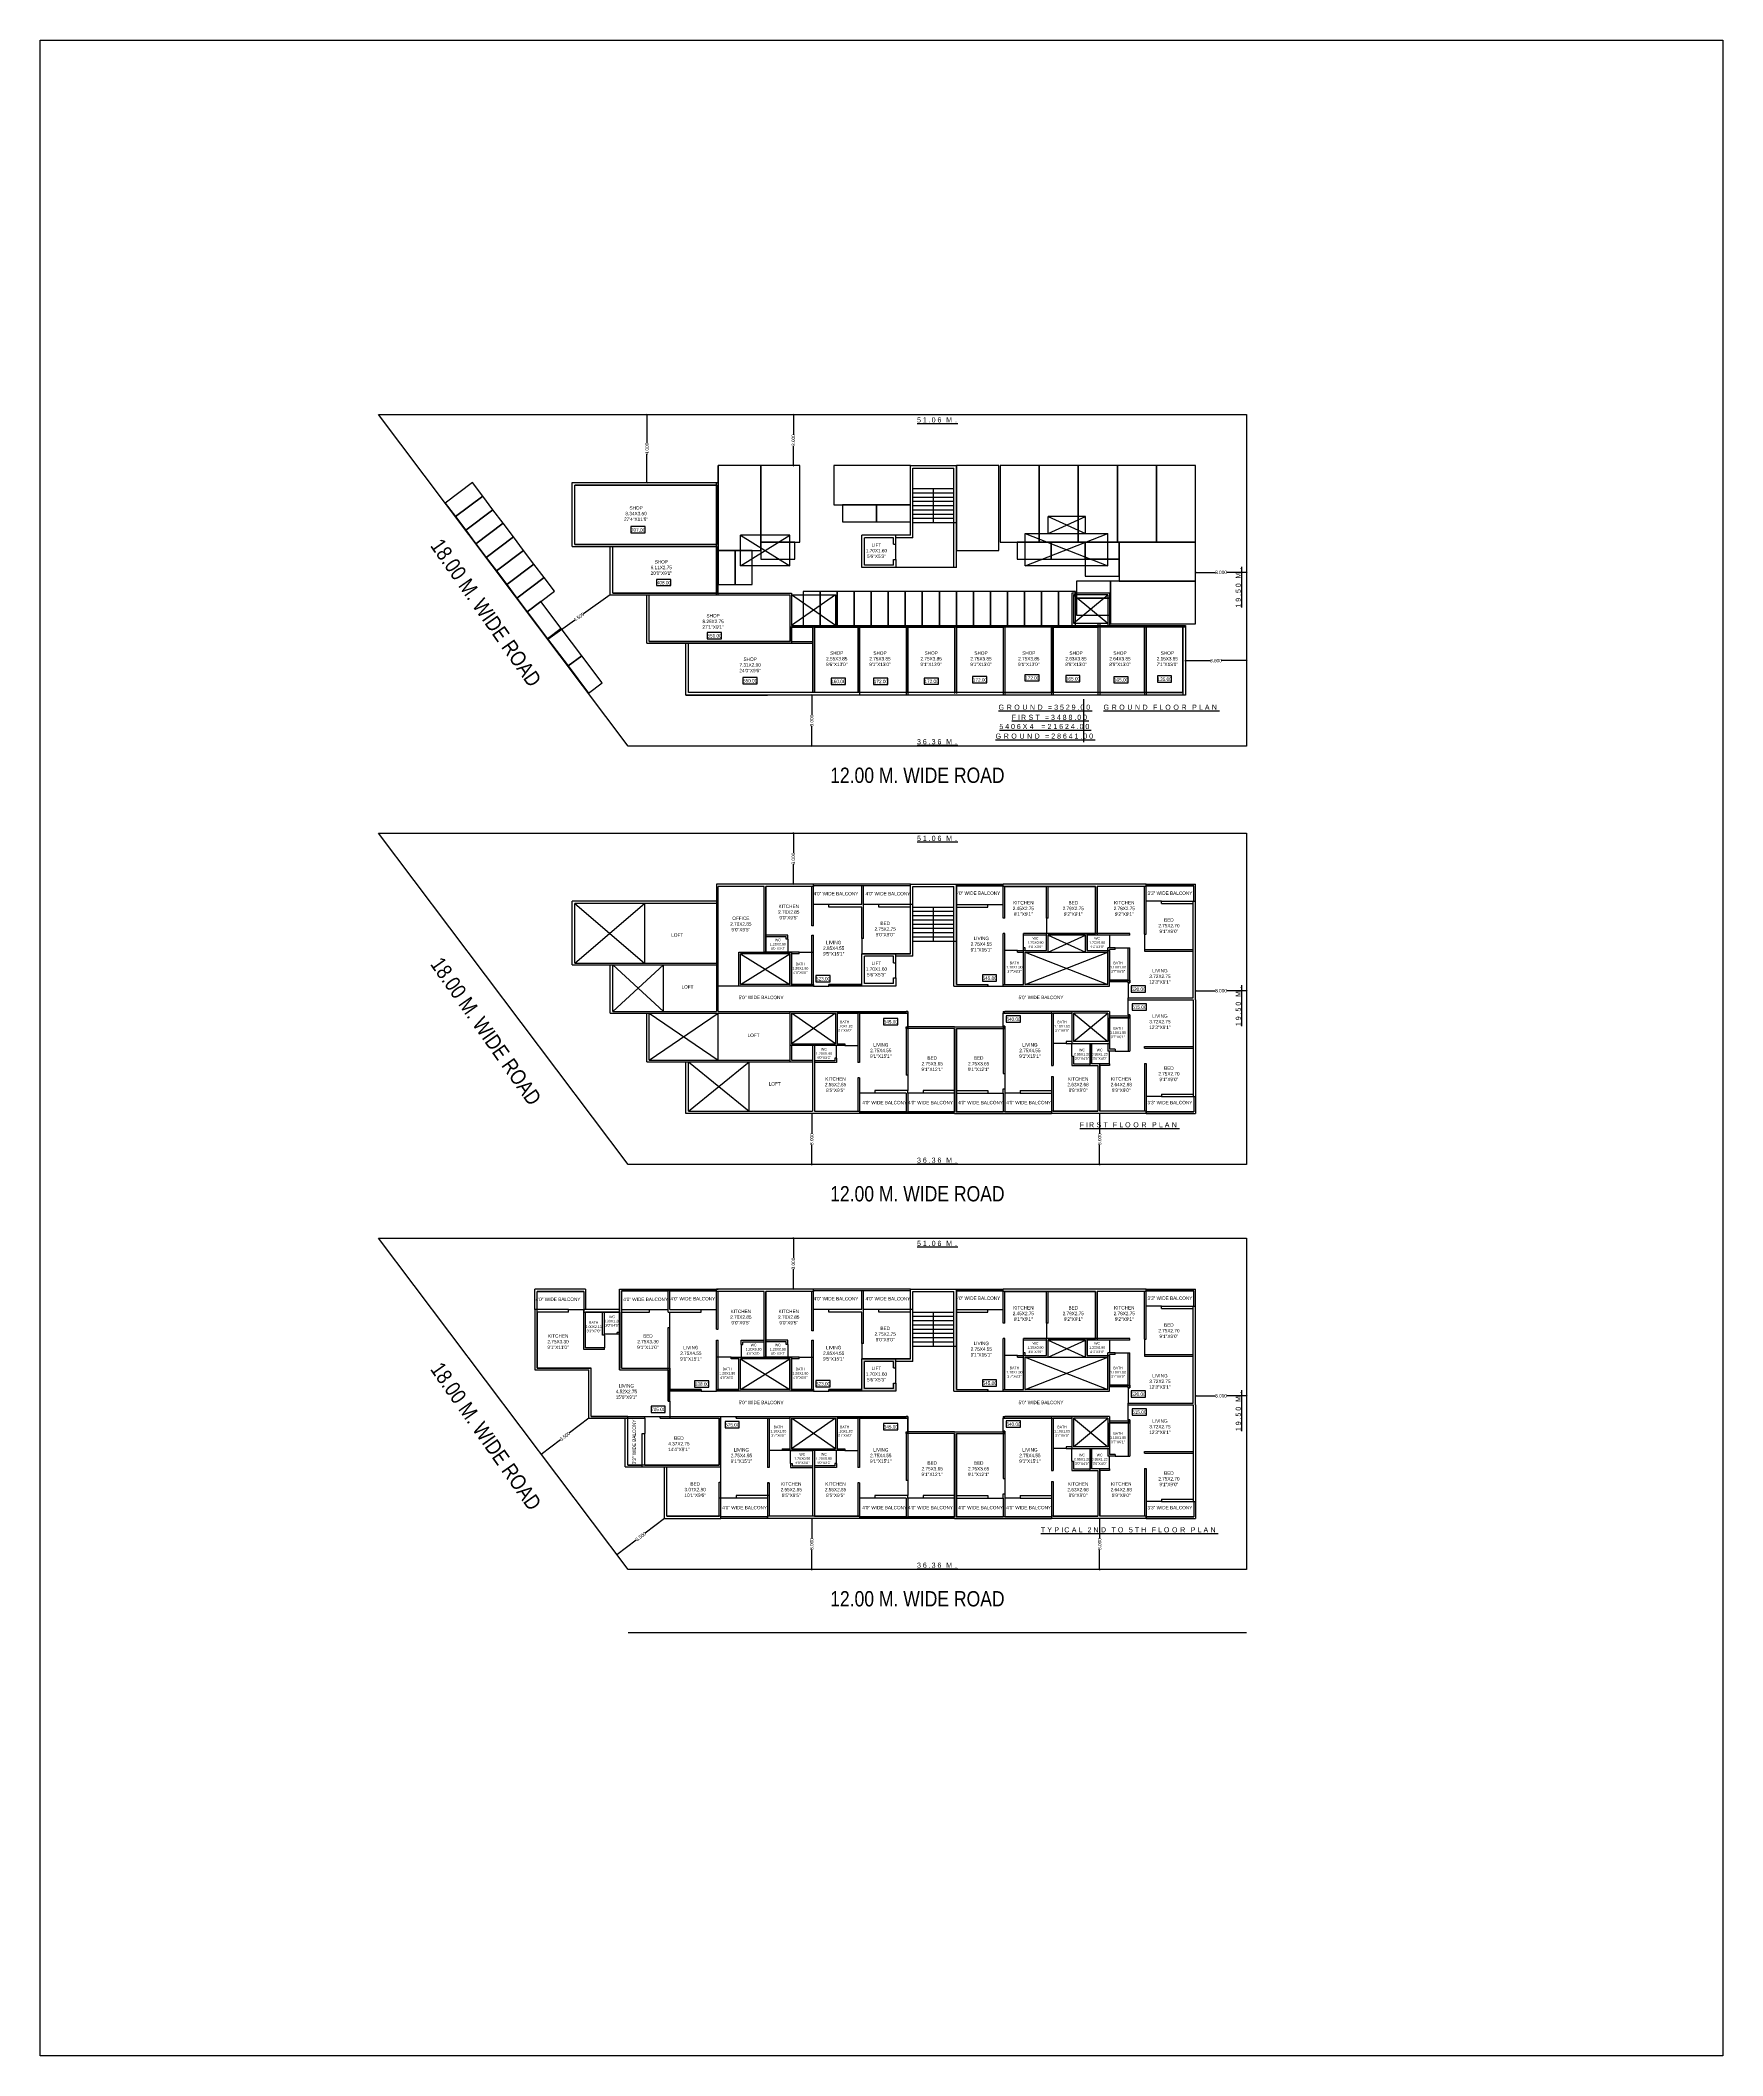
# Model space of a CAD drawing. Extents: x 2841 to 2940, y 1348 to 1467.
import ezdxf

# ---------------------------------------------------------------- set-up
doc = ezdxf.new("R2010")
doc.units = 0
doc.layers.get('0').update_dxf_attribs({"linetype": 'CONTINUOUS'})
doc.layers.get('DEFPOINTS').update_dxf_attribs({"linetype": 'CONTINUOUS'})
for name, color, linetype in [('STAPS', 8, 'CONTINUOUS'), ('TEXT', 255, 'CONTINUOUS'), ('TEXT_', 255, 'CONTINUOUS')]:
    doc.layers.add(name, color=color, linetype=linetype)
doc.styles.add('AN', font='ARIALN.TTF')
doc.dimstyles.new('DIM', dxfattribs={"dimtxt": 0.2, "dimasz": 0.06, "dimexe": 0.05, "dimexo": 0.3, "dimgap": 0.05, "dimtad": 0, "dimdec": 3, "dimlfac": -1, "dimzin": 1, "dimtxsty": 'AN', "dimblk1": 'OBLIQUE', "dimblk2": 'OBLIQUE', "dimsah": 1, "dimcen": 0.001, "dimse1": 1, "dimse2": 1, "dimclrd": 252, "dimclre": 256, "dimclrt": 1, "dimadec": 4, "dimazin": 3, "dimtfac": 1, "dimtdec": 3, "dimtofl": 0, "dimtmove": 0, "dimatfit": 3, "dimtolj": 1, "dimtzin": 1})

# ---------------------------------------------------------------- blocks, each defined once
blk = doc.blocks.new('_OBLIQUE')
at = {"color": 0, "linetype": 'BYBLOCK'}
blk.add_line((-0.5, -0.5), (0.5, 0.5), dxfattribs=at)
blk = doc.blocks.new('*D31')
at = {"color": 252}
for p, q in [((2903.09, 1403.56), (2903.09, 1402.39)), ((2903.09, 1400.56), (2903.09, 1401.74))]:
    blk.add_line(p, q, dxfattribs=at)
at = {"layer": 'DEFPOINTS', "color": 0}
for p in [(2903.05, 1403.56), (2903.05, 1400.56), (2903.09, 1400.56)]:
    blk.add_point(p, dxfattribs=at)
at = {"color": 252, "xscale": 0.06, "yscale": 0.06, "zscale": 0.06}
for p, rotation in [((2903.09, 1403.56), 90), ((2903.09, 1400.56), 270)]:
    blk.add_blockref('_OBLIQUE', p, dxfattribs=dict(at, rotation=rotation))
at = {"color": 1, "insert": (2903.09, 1402.06), "char_height": 0.2, "attachment_point": 5, "rotation": 90, "style": 'AN'}
blk.add_mtext('\\A1;3.000', dxfattribs=at)
blk = doc.blocks.new('*D32')
at = {"color": 252}
for p, q in [((2886.16, 1403.56), (2886.16, 1402.39)), ((2886.16, 1400.56), (2886.16, 1401.74))]:
    blk.add_line(p, q, dxfattribs=at)
at = {"layer": 'DEFPOINTS', "color": 0}
for p in [(2886.21, 1403.56), (2886.16, 1400.56), (2886.21, 1400.56)]:
    blk.add_point(p, dxfattribs=at)
at = {"color": 252, "xscale": 0.06, "yscale": 0.06, "zscale": 0.06}
for p, rotation in [((2886.16, 1403.56), 90), ((2886.16, 1400.56), 270)]:
    blk.add_blockref('_OBLIQUE', p, dxfattribs=dict(at, rotation=rotation))
at = {"color": 1, "insert": (2886.16, 1402.06), "char_height": 0.2, "attachment_point": 5, "rotation": 90, "style": 'AN'}
blk.add_mtext('\\A1;3.000', dxfattribs=at)
blk = doc.blocks.new('*D33')
at = {"color": 252}
for p, q in [((2908.73, 1410.79), (2909.91, 1410.79)), ((2911.73, 1410.79), (2910.56, 1410.79))]:
    blk.add_line(p, q, dxfattribs=at)
at = {"layer": 'DEFPOINTS', "color": 0}
for p in [(2908.73, 1410.79), (2911.73, 1410.79), (2911.73, 1410.79)]:
    blk.add_point(p, dxfattribs=at)
at = {"color": 252, "xscale": 0.06, "yscale": 0.06, "zscale": 0.06, "rotation": 180}
blk.add_blockref('_OBLIQUE', (2908.73, 1410.79), dxfattribs=at)
at = {"color": 252, "xscale": 0.06, "yscale": 0.06, "zscale": 0.06}
blk.add_blockref('_OBLIQUE', (2911.73, 1410.79), dxfattribs=at)
at = {"color": 1, "insert": (2910.23, 1410.79), "char_height": 0.2, "attachment_point": 5, "style": 'AN'}
blk.add_mtext('\\A1;3.000', dxfattribs=at)
blk = doc.blocks.new('*D34')
at = {"color": 252}
for p, q in [((2885.08, 1420.06), (2885.08, 1418.89)), ((2885.08, 1417.06), (2885.08, 1418.24))]:
    blk.add_line(p, q, dxfattribs=at)
at = {"layer": 'DEFPOINTS', "color": 0}
for p in [(2885.08, 1420.06), (2885.08, 1417.06), (2885.08, 1417.06)]:
    blk.add_point(p, dxfattribs=at)
at = {"color": 252, "xscale": 0.06, "yscale": 0.06, "zscale": 0.06}
for p, rotation in [((2885.08, 1420.06), 90), ((2885.08, 1417.06), 270)]:
    blk.add_blockref('_OBLIQUE', p, dxfattribs=dict(at, rotation=rotation))
at = {"color": 1, "insert": (2885.08, 1418.56), "char_height": 0.2, "attachment_point": 5, "rotation": 90, "style": 'AN'}
blk.add_mtext('\\A1;3.000', dxfattribs=at)
blk = doc.blocks.new('*D19')
at = {"color": 252}
for p, q in [((2886.16, 1428.18), (2886.16, 1427.01)), ((2886.16, 1425.18), (2886.16, 1426.35))]:
    blk.add_line(p, q, dxfattribs=at)
at = {"layer": 'DEFPOINTS', "color": 0}
for p in [(2886.21, 1428.18), (2886.16, 1425.18), (2886.21, 1425.18)]:
    blk.add_point(p, dxfattribs=at)
at = {"color": 252, "xscale": 0.06, "yscale": 0.06, "zscale": 0.06}
for p, rotation in [((2886.16, 1428.18), 90), ((2886.16, 1425.18), 270)]:
    blk.add_blockref('_OBLIQUE', p, dxfattribs=dict(at, rotation=rotation))
at = {"color": 1, "insert": (2886.16, 1426.68), "char_height": 0.2, "attachment_point": 5, "rotation": 90, "style": 'AN'}
blk.add_mtext('\\A1;3.000', dxfattribs=at)
blk = doc.blocks.new('*D20')
at = {"color": 252}
for p, q in [((2908.73, 1435.4), (2909.91, 1435.4)), ((2911.73, 1435.4), (2910.56, 1435.4))]:
    blk.add_line(p, q, dxfattribs=at)
at = {"layer": 'DEFPOINTS', "color": 0}
for p in [(2908.73, 1435.4), (2911.73, 1435.4), (2911.73, 1435.4)]:
    blk.add_point(p, dxfattribs=at)
at = {"color": 252, "xscale": 0.06, "yscale": 0.06, "zscale": 0.06, "rotation": 180}
blk.add_blockref('_OBLIQUE', (2908.73, 1435.4), dxfattribs=at)
at = {"color": 252, "xscale": 0.06, "yscale": 0.06, "zscale": 0.06}
blk.add_blockref('_OBLIQUE', (2911.73, 1435.4), dxfattribs=at)
at = {"color": 1, "insert": (2910.23, 1435.4), "char_height": 0.2, "attachment_point": 5, "style": 'AN'}
blk.add_mtext('\\A1;3.000', dxfattribs=at)
blk = doc.blocks.new('*D30')
at = {"color": 252}
for p, q in [((2885.08, 1444.68), (2885.08, 1443.51)), ((2885.08, 1441.68), (2885.08, 1442.85))]:
    blk.add_line(p, q, dxfattribs=at)
at = {"layer": 'DEFPOINTS', "color": 0}
for p in [(2885.08, 1444.68), (2885.08, 1441.68), (2885.08, 1441.68)]:
    blk.add_point(p, dxfattribs=at)
at = {"color": 252, "xscale": 0.06, "yscale": 0.06, "zscale": 0.06}
for p, rotation in [((2885.08, 1444.68), 90), ((2885.08, 1441.68), 270)]:
    blk.add_blockref('_OBLIQUE', p, dxfattribs=dict(at, rotation=rotation))
at = {"color": 1, "insert": (2885.08, 1443.18), "char_height": 0.2, "attachment_point": 5, "rotation": 90, "style": 'AN'}
blk.add_mtext('\\A1;3.000', dxfattribs=at)
blk = doc.blocks.new('*D27')
at = {"color": 252}
for p, q in [((2908.13, 1430.21), (2909.61, 1430.21)), ((2911.73, 1430.21), (2910.26, 1430.21))]:
    blk.add_line(p, q, dxfattribs=at)
at = {"layer": 'DEFPOINTS', "color": 0}
for p in [(2908.13, 1430.23), (2911.73, 1430.23), (2911.73, 1430.21)]:
    blk.add_point(p, dxfattribs=at)
at = {"color": 252, "xscale": 0.06, "yscale": 0.06, "zscale": 0.06, "rotation": 180}
blk.add_blockref('_OBLIQUE', (2908.13, 1430.21), dxfattribs=at)
at = {"color": 252, "xscale": 0.06, "yscale": 0.06, "zscale": 0.06}
blk.add_blockref('_OBLIQUE', (2911.73, 1430.21), dxfattribs=at)
at = {"color": 1, "insert": (2909.93, 1430.21), "char_height": 0.2, "attachment_point": 5, "style": 'AN'}
blk.add_mtext('\\A1;3.600', dxfattribs=at)
blk = doc.blocks.new('*D28')
at = {"color": 252}
for p, q in [((2876.47, 1444.68), (2876.47, 1443.01)), ((2876.47, 1440.68), (2876.47, 1442.35))]:
    blk.add_line(p, q, dxfattribs=at)
at = {"layer": 'DEFPOINTS', "color": 0}
for p in [(2876.33, 1444.68), (2876.37, 1440.68), (2876.47, 1440.68)]:
    blk.add_point(p, dxfattribs=at)
at = {"color": 252, "xscale": 0.06, "yscale": 0.06, "zscale": 0.06}
for p, rotation in [((2876.47, 1444.68), 90), ((2876.47, 1440.68), 270)]:
    blk.add_blockref('_OBLIQUE', p, dxfattribs=dict(at, rotation=rotation))
at = {"color": 1, "insert": (2876.47, 1442.68), "char_height": 0.2, "attachment_point": 5, "rotation": 90, "style": 'AN'}
blk.add_mtext('\\A1;4.000', dxfattribs=at)
blk = doc.blocks.new('*D29')
at = {"color": 252}
for p, q in [((2874.3, 1434.08), (2872.74, 1432.97)), ((2870.64, 1431.47), (2872.2, 1432.58))]:
    blk.add_line(p, q, dxfattribs=at)
at = {"layer": 'DEFPOINTS', "color": 0}
for p in [(2874.3, 1434.08), (2874.3, 1434.08), (2870.64, 1431.47)]:
    blk.add_point(p, dxfattribs=at)
at = {"color": 252, "xscale": 0.06, "yscale": 0.06, "zscale": 0.06}
for p, rotation in [((2874.3, 1434.08), 35.48944398697808), ((2870.64, 1431.47), 215.4894439869781)]:
    blk.add_blockref('_OBLIQUE', p, dxfattribs=dict(at, rotation=rotation))
at = {"color": 1, "insert": (2872.47, 1432.77), "char_height": 0.2, "attachment_point": 5, "rotation": 35.4894, "style": 'AN'}
blk.add_mtext('\\A1;4.505', dxfattribs=at)
blk = doc.blocks.new('*D23')
at = {"color": 252}
for p, q in [((2903.09, 1379.74), (2903.09, 1378.56)), ((2903.09, 1376.74), (2903.09, 1377.91))]:
    blk.add_line(p, q, dxfattribs=at)
at = {"layer": 'DEFPOINTS', "color": 0}
for p in [(2903.05, 1379.74), (2903.05, 1376.74), (2903.09, 1376.74)]:
    blk.add_point(p, dxfattribs=at)
at = {"color": 252, "xscale": 0.06, "yscale": 0.06, "zscale": 0.06}
for p, rotation in [((2903.09, 1379.74), 90), ((2903.09, 1376.74), 270)]:
    blk.add_blockref('_OBLIQUE', p, dxfattribs=dict(at, rotation=rotation))
at = {"color": 1, "insert": (2903.09, 1378.24), "char_height": 0.2, "attachment_point": 5, "rotation": 90, "style": 'AN'}
blk.add_mtext('\\A1;3.000', dxfattribs=at)
blk = doc.blocks.new('*D24')
at = {"color": 252}
for p, q in [((2886.16, 1379.74), (2886.16, 1378.56)), ((2886.16, 1376.74), (2886.16, 1377.91))]:
    blk.add_line(p, q, dxfattribs=at)
at = {"layer": 'DEFPOINTS', "color": 0}
for p in [(2886.21, 1379.74), (2886.16, 1376.74), (2886.21, 1376.74)]:
    blk.add_point(p, dxfattribs=at)
at = {"color": 252, "xscale": 0.06, "yscale": 0.06, "zscale": 0.06}
for p, rotation in [((2886.16, 1379.74), 90), ((2886.16, 1376.74), 270)]:
    blk.add_blockref('_OBLIQUE', p, dxfattribs=dict(at, rotation=rotation))
at = {"color": 1, "insert": (2886.16, 1378.24), "char_height": 0.2, "attachment_point": 5, "rotation": 90, "style": 'AN'}
blk.add_mtext('\\A1;3.000', dxfattribs=at)
blk = doc.blocks.new('*D25')
at = {"color": 252}
for p, q in [((2908.73, 1386.96), (2909.91, 1386.96)), ((2911.73, 1386.96), (2910.56, 1386.96))]:
    blk.add_line(p, q, dxfattribs=at)
at = {"layer": 'DEFPOINTS', "color": 0}
for p in [(2908.73, 1386.96), (2911.73, 1386.96), (2911.73, 1386.96)]:
    blk.add_point(p, dxfattribs=at)
at = {"color": 252, "xscale": 0.06, "yscale": 0.06, "zscale": 0.06, "rotation": 180}
blk.add_blockref('_OBLIQUE', (2908.73, 1386.96), dxfattribs=at)
at = {"color": 252, "xscale": 0.06, "yscale": 0.06, "zscale": 0.06}
blk.add_blockref('_OBLIQUE', (2911.73, 1386.96), dxfattribs=at)
at = {"color": 1, "insert": (2910.23, 1386.96), "char_height": 0.2, "attachment_point": 5, "style": 'AN'}
blk.add_mtext('\\A1;3.000', dxfattribs=at)
blk = doc.blocks.new('*D26')
at = {"color": 252}
for p, q in [((2885.08, 1396.24), (2885.08, 1395.06)), ((2885.08, 1393.24), (2885.08, 1394.41))]:
    blk.add_line(p, q, dxfattribs=at)
at = {"layer": 'DEFPOINTS', "color": 0}
for p in [(2885.08, 1396.24), (2885.08, 1393.24), (2885.08, 1393.24)]:
    blk.add_point(p, dxfattribs=at)
at = {"color": 252, "xscale": 0.06, "yscale": 0.06, "zscale": 0.06}
for p, rotation in [((2885.08, 1396.24), 90), ((2885.08, 1393.24), 270)]:
    blk.add_blockref('_OBLIQUE', p, dxfattribs=dict(at, rotation=rotation))
at = {"color": 1, "insert": (2885.08, 1394.74), "char_height": 0.2, "attachment_point": 5, "rotation": 90, "style": 'AN'}
blk.add_mtext('\\A1;3.000', dxfattribs=at)
blk = doc.blocks.new('*D21')
at = {"color": 252}
for p, q in [((2873.05, 1385.64), (2871.91, 1384.78)), ((2870.25, 1383.53), (2871.39, 1384.39))]:
    blk.add_line(p, q, dxfattribs=at)
at = {"layer": 'DEFPOINTS', "color": 0}
for p in [(2873.05, 1385.64), (2870.25, 1383.53), (2870.25, 1383.53)]:
    blk.add_point(p, dxfattribs=at)
at = {"color": 252, "xscale": 0.06, "yscale": 0.06, "zscale": 0.06}
for p, rotation in [((2873.05, 1385.64), 37.01067323372222), ((2870.25, 1383.53), 217.0106732337222)]:
    blk.add_blockref('_OBLIQUE', p, dxfattribs=dict(at, rotation=rotation))
at = {"color": 1, "insert": (2871.65, 1384.58), "char_height": 0.2, "attachment_point": 5, "rotation": 37.0107, "style": 'AN'}
blk.add_mtext('\\A1;3.500', dxfattribs=at)
blk = doc.blocks.new('*D22')
at = {"color": 252}
for p, q in [((2877.5, 1379.74), (2876.36, 1378.88)), ((2874.7, 1377.63), (2875.84, 1378.49))]:
    blk.add_line(p, q, dxfattribs=at)
at = {"layer": 'DEFPOINTS', "color": 0}
for p in [(2877.5, 1379.74), (2874.7, 1377.63), (2874.7, 1377.63)]:
    blk.add_point(p, dxfattribs=at)
at = {"color": 252, "xscale": 0.06, "yscale": 0.06, "zscale": 0.06}
for p, rotation in [((2877.5, 1379.74), 37.01067323372222), ((2874.7, 1377.63), 217.0106732337222)]:
    blk.add_blockref('_OBLIQUE', p, dxfattribs=dict(at, rotation=rotation))
at = {"color": 1, "insert": (2876.1, 1378.68), "char_height": 0.2, "attachment_point": 5, "rotation": 37.0107, "style": 'AN'}
blk.add_mtext('\\A1;3.500', dxfattribs=at)

msp = doc.modelspace()

# ---------------------------------------------------------------- hatches: boundary and pattern name
h = msp.add_hatch(color=1)
h.dxf.hatch_style = 1
h.paths.add_polyline_path([(2889.1143, 1389.1376), (2889.1143, 1387.3376), (2889.1143, 1387.2376), (2891.1143, 1387.2376), (2891.1143, 1387.7126), (2890.9643, 1387.7126), (2890.9643, 1387.3876), (2889.2643, 1387.3876), (2889.2643, 1388.9876), (2890.9643, 1388.9876), (2890.9643, 1388.6126), (2891.1143, 1388.6126), (2891.1143, 1389.1376)])

# ---------------------------------------------------------------- linework, layer by layer
for p, q in [((2860.6743, 1444.681), (2911.7343, 1444.681)), ((2875.3743, 1425.181), (2860.6743, 1444.681)), ((2911.7343, 1444.681), (2911.7343, 1425.181)), ((2880.6643, 1434.081), (2880.6643, 1441.681)), ((2891.9643, 1440.481), (2891.9643, 1441.681)), ((2891.9643, 1441.681), (2894.6643, 1441.681)), ((2894.6643, 1435.681), (2894.6643, 1441.681)), ((2872.0739, 1440.681), (2880.6643, 1440.681)), ((2872.0739, 1436.931), (2872.0739, 1440.681)), ((2880.5643, 1440.531), (2872.2239, 1440.531)), ((2872.2239, 1437.031), (2872.2239, 1440.531)), ((2880.5643, 1434.081), (2880.5643, 1440.681)), ((2892.1143, 1437.431), (2892.1143, 1441.531)), ((2892.1143, 1441.531), (2894.5143, 1441.531)), ((2894.5143, 1435.681), (2894.5143, 1441.531)), ((2891.9643, 1437.581), (2891.9643, 1440.331)), ((2900.0643, 1437.681), (2900.0643, 1438.681)), ((2902.2643, 1438.681), (2900.0643, 1438.681)), ((2902.2643, 1437.681), (2902.2643, 1438.681)), ((2872.0739, 1436.931), (2880.5643, 1436.931)), ((2872.2239, 1437.031), (2880.5643, 1437.031)), ((2874.3045, 1434.081), (2874.3045, 1436.931)), ((2874.4545, 1434.181), (2874.4545, 1436.931)), ((2880.6643, 1437.681), (2880.5643, 1437.681)), ((2881.9643, 1435.781), (2881.9643, 1437.581)), ((2884.8643, 1437.581), (2881.9643, 1437.581)), ((2884.8643, 1435.781), (2884.8643, 1437.581)), ((2889.1143, 1435.681), (2889.1143, 1437.581)), ((2889.2643, 1435.831), (2889.2643, 1437.431)), ((2890.9643, 1437.056), (2890.9643, 1437.431)), ((2890.9643, 1437.056), (2891.1143, 1437.056)), ((2891.1143, 1437.056), (2891.1143, 1437.581)), ((2898.7143, 1435.781), (2898.7143, 1437.681)), ((2898.7143, 1437.681), (2902.2643, 1437.681)), ((2902.2643, 1437.681), (2903.5643, 1437.681)), ((2903.5643, 1435.781), (2903.5643, 1437.681)), ((2884.8643, 1435.781), (2881.9643, 1435.781)), ((2890.9643, 1435.831), (2890.9643, 1436.156)), ((2890.9643, 1436.156), (2891.1143, 1436.156)), ((2891.1143, 1436.156), (2891.1143, 1435.681)), ((2903.5643, 1435.781), (2898.7143, 1435.781)), ((2874.3045, 1434.081), (2884.8643, 1434.081)), ((2874.4545, 1434.181), (2880.8143, 1434.181)), ((2876.4539, 1431.231), (2876.4539, 1434.081)), ((2876.6039, 1431.331), (2876.6039, 1434.081)), ((2880.8143, 1434.181), (2884.9643, 1434.181)), ((2884.8643, 1434.081), (2884.8643, 1431.331)), ((2887.6643, 1434.181), (2887.6643, 1432.181)), ((2901.4643, 1434.181), (2901.4643, 1432.311)), ((2903.6643, 1434.181), (2901.4643, 1434.181)), ((2901.5643, 1434.081), (2901.5643, 1432.411)), ((2903.5643, 1434.081), (2901.5643, 1434.081)), ((2903.5643, 1434.081), (2903.5643, 1432.181)), ((2903.6643, 1434.181), (2903.6643, 1432.181)), ((2887.5643, 1432.281), (2908.1343, 1432.281)), ((2888.8643, 1432.281), (2888.8643, 1428.331)), ((2888.9643, 1432.281), (2888.9643, 1428.181)), ((2891.7143, 1432.281), (2891.7143, 1428.181)), ((2891.8143, 1432.281), (2891.8143, 1428.181)), ((2894.5643, 1432.281), (2894.5643, 1428.281)), ((2894.6643, 1432.281), (2894.6643, 1428.281)), ((2897.4143, 1432.281), (2897.4143, 1428.181)), ((2900.2643, 1432.281), (2900.2643, 1428.181)), ((2900.3643, 1432.281), (2900.3643, 1428.181)), ((2901.5643, 1432.411), (2903.5643, 1432.411)), ((2902.9943, 1432.411), (2902.9943, 1428.181)), ((2903.0943, 1432.411), (2903.0943, 1428.181)), ((2908.1343, 1432.281), (2908.1343, 1428.181)), ((2876.4539, 1431.231), (2884.9643, 1431.231)), ((2876.6039, 1431.331), (2884.8643, 1431.331)), ((2878.7541, 1428.181), (2878.7541, 1431.231)), ((2878.9041, 1428.331), (2878.9041, 1431.231)), ((2908.1343, 1432.181), (2884.8643, 1432.181)), ((2884.9643, 1432.181), (2884.9643, 1431.231)), ((2884.9643, 1431.331), (2886.2143, 1431.331)), ((2884.9643, 1431.231), (2886.2143, 1431.231)), ((2886.2143, 1432.181), (2886.2143, 1428.331)), ((2886.3143, 1432.181), (2886.3143, 1428.331)), ((2897.5143, 1432.181), (2897.5143, 1428.181)), ((2905.7343, 1432.181), (2905.7343, 1428.181)), ((2905.8343, 1432.181), (2905.8343, 1428.181)), ((2907.9843, 1432.181), (2907.9843, 1428.181)), ((2908.1343, 1428.181), (2878.7541, 1428.181)), ((2878.7541, 1428.181), (2883.5643, 1428.181)), ((2907.9843, 1428.331), (2878.9041, 1428.331)), ((2888.9643, 1428.181), (2883.5643, 1428.181)), ((2902.1546, 1425.4047), (2902.1546, 1427.947)), ((2911.7343, 1425.181), (2875.3743, 1425.181)), ((2860.6743, 1420.064), (2911.7343, 1420.064)), ((2875.3743, 1400.564), (2860.6743, 1420.064)), ((2911.7343, 1420.064), (2911.7343, 1400.564)), ((2886.2643, 1417.064), (2880.5643, 1417.064)), ((2880.5643, 1417.064), (2880.5643, 1409.564)), ((2880.6643, 1409.564), (2880.6643, 1416.914)), ((2883.3643, 1416.914), (2880.6643, 1416.914)), ((2883.3643, 1413.064), (2883.3643, 1416.914)), ((2883.4643, 1413.064), (2883.4643, 1416.914)), ((2886.2643, 1416.914), (2883.4643, 1416.914)), ((2886.1643, 1414.614), (2886.1643, 1416.914)), ((2886.2643, 1414.614), (2886.2643, 1417.064)), ((2889.1143, 1415.864), (2889.1143, 1416.964)), ((2889.2143, 1413.864), (2889.2143, 1416.964)), ((2891.9643, 1415.864), (2891.9643, 1417.064)), ((2891.9643, 1417.064), (2894.6643, 1417.064)), ((2892.1143, 1412.814), (2892.1143, 1416.914)), ((2892.1143, 1416.914), (2894.5143, 1416.914)), ((2894.5143, 1411.064), (2894.5143, 1416.914)), ((2894.6643, 1411.164), (2894.6643, 1417.064)), ((2897.4143, 1415.064), (2897.4143, 1417.064)), ((2905.8343, 1417.064), (2897.4143, 1417.064)), ((2897.5143, 1415.064), (2897.5143, 1416.914)), ((2897.5143, 1416.914), (2899.9643, 1416.914)), ((2899.9643, 1415.064), (2899.9643, 1416.914)), ((2900.0643, 1415.064), (2900.0643, 1416.914)), ((2900.0643, 1416.914), (2902.8543, 1416.914)), ((2902.8543, 1414.164), (2902.8543, 1416.914)), ((2902.9543, 1414.164), (2902.9543, 1416.914)), ((2905.7343, 1416.914), (2902.9543, 1416.914)), ((2905.7343, 1414.114), (2905.7343, 1416.914)), ((2905.8343, 1414.114), (2905.8343, 1417.064)), ((2880.5643, 1416.064), (2872.0739, 1416.064)), ((2872.0739, 1412.314), (2872.0739, 1416.064)), ((2880.5643, 1415.914), (2872.2239, 1415.914)), ((2872.2239, 1412.414), (2872.2239, 1415.914)), ((2872.2239, 1415.914), (2876.3191, 1412.414)), ((2872.2239, 1412.414), (2876.3191, 1415.914)), ((2876.3191, 1415.914), (2876.3191, 1412.414)), ((2887.1643, 1415.714), (2887.1643, 1415.864)), ((2889.1143, 1415.864), (2887.1643, 1415.864)), ((2889.1143, 1415.714), (2887.1643, 1415.714)), ((2889.1143, 1413.864), (2889.1143, 1415.714)), ((2890.1143, 1415.714), (2890.1143, 1415.864)), ((2891.9643, 1412.964), (2891.9643, 1415.714)), ((2894.6643, 1415.864), (2896.5143, 1415.864)), ((2894.6643, 1415.714), (2896.5143, 1415.714)), ((2896.5143, 1415.714), (2896.5143, 1415.864)), ((2906.7343, 1416.064), (2905.8343, 1416.064)), ((2906.7343, 1415.914), (2906.7343, 1416.064)), ((2906.7343, 1416.064), (2908.7343, 1416.064)), ((2906.7343, 1415.914), (2908.5843, 1415.914)), ((2908.5843, 1413.214), (2908.5843, 1415.914)), ((2908.7343, 1410.264), (2908.7343, 1416.064)), ((2886.2643, 1414.614), (2886.1643, 1414.614)), ((2897.5143, 1415.064), (2897.4143, 1415.064)), ((2900.0643, 1415.064), (2899.9643, 1415.064)), ((2899.9643, 1415.064), (2899.9643, 1414.164)), ((2884.7643, 1414.064), (2883.4643, 1414.064)), ((2884.6643, 1413.964), (2883.4643, 1413.964)), ((2884.6643, 1413.814), (2884.6643, 1413.964)), ((2884.7643, 1413.814), (2884.6643, 1413.814)), ((2884.7643, 1413.814), (2884.7643, 1414.064)), ((2886.1643, 1411.164), (2886.1643, 1414.064)), ((2886.1643, 1414.064), (2886.2643, 1414.064)), ((2886.2643, 1411.064), (2886.2643, 1414.064)), ((2897.4143, 1411.064), (2897.4143, 1414.164)), ((2897.5143, 1414.164), (2897.4143, 1414.164)), ((2897.5143, 1411.164), (2897.5143, 1414.164)), ((2898.6143, 1414.064), (2898.6143, 1414.164)), ((2904.8643, 1414.164), (2898.6143, 1414.164)), ((2899.9643, 1414.064), (2898.6143, 1414.064)), ((2898.6143, 1411.164), (2898.6143, 1413.314)), ((2898.7143, 1413.314), (2898.6143, 1413.314)), ((2898.7143, 1413.164), (2898.7143, 1413.314)), ((2899.9643, 1414.064), (2899.9643, 1414.164)), ((2899.9643, 1413.164), (2899.9643, 1414.064)), ((2900.0643, 1413.064), (2900.0643, 1414.064)), ((2902.2643, 1414.064), (2900.0643, 1414.064)), ((2902.2643, 1413.064), (2902.2643, 1414.064)), ((2902.3643, 1413.164), (2902.3643, 1414.164)), ((2903.5643, 1414.064), (2902.3643, 1414.064)), ((2903.5643, 1414.064), (2903.5643, 1414.064)), ((2903.6643, 1414.064), (2903.5643, 1414.064)), ((2903.5643, 1411.164), (2903.5643, 1413.314)), ((2904.0143, 1413.314), (2903.5643, 1413.314)), ((2903.6643, 1414.064), (2903.6643, 1414.064)), ((2904.8643, 1414.064), (2903.6643, 1414.064)), ((2904.0143, 1413.214), (2904.0143, 1413.314)), ((2904.7643, 1411.264), (2904.7643, 1413.314)), ((2904.7643, 1413.314), (2904.8643, 1413.314)), ((2904.8643, 1414.064), (2904.8643, 1414.164)), ((2904.8643, 1411.264), (2904.8643, 1413.314)), ((2905.7343, 1414.114), (2905.8343, 1414.114)), ((2905.7343, 1414.114), (2905.7343, 1413.214)), ((2872.0739, 1412.314), (2880.5643, 1412.314)), ((2872.2239, 1412.414), (2880.5643, 1412.414)), ((2874.3045, 1409.464), (2874.3045, 1412.314)), ((2874.4545, 1409.564), (2874.4545, 1412.314)), ((2874.4545, 1412.314), (2877.4344, 1409.564)), ((2874.4545, 1409.564), (2877.4344, 1412.314)), ((2877.4344, 1409.564), (2877.4344, 1412.314)), ((2881.8643, 1411.064), (2881.8643, 1413.064)), ((2881.8643, 1413.064), (2883.4643, 1413.064)), ((2881.9643, 1411.164), (2881.9643, 1412.964)), ((2884.8643, 1412.964), (2881.9643, 1412.964)), ((2885.4143, 1413.064), (2883.3643, 1413.064)), ((2884.8643, 1411.164), (2884.8643, 1412.964)), ((2884.9643, 1411.064), (2884.9643, 1413.064)), ((2885.4143, 1412.964), (2884.9643, 1412.964)), ((2885.4143, 1412.964), (2885.4143, 1413.064)), ((2886.1643, 1413.064), (2886.2643, 1413.064)), ((2889.1143, 1411.064), (2889.1143, 1412.964)), ((2889.2643, 1411.214), (2889.2643, 1412.814)), ((2890.9643, 1412.439), (2890.9643, 1412.814)), ((2890.9643, 1412.439), (2891.1143, 1412.439)), ((2891.1143, 1412.439), (2891.1143, 1412.964)), ((2898.2643, 1413.064), (2898.2643, 1413.164)), ((2898.2643, 1413.164), (2898.6143, 1413.164)), ((2898.2643, 1413.064), (2898.6143, 1413.064)), ((2898.6143, 1413.164), (2899.9643, 1413.164)), ((2898.7143, 1411.164), (2898.7143, 1413.064)), ((2898.7143, 1413.064), (2902.2643, 1413.064)), ((2902.2643, 1413.064), (2903.5643, 1413.064)), ((2902.3643, 1413.164), (2903.5643, 1413.164)), ((2903.6643, 1411.064), (2903.6643, 1413.214)), ((2904.0143, 1413.214), (2903.6643, 1413.214)), ((2905.7343, 1413.214), (2908.5843, 1413.214)), ((2905.7343, 1413.214), (2905.7343, 1413.114)), ((2905.7343, 1413.114), (2908.5843, 1413.114)), ((2908.5843, 1410.364), (2908.5843, 1413.114)), ((2886.2643, 1411.064), (2880.5643, 1411.064)), ((2884.8643, 1411.164), (2881.9643, 1411.164)), ((2886.1643, 1411.164), (2884.9643, 1411.164)), ((2887.1643, 1411.064), (2887.1643, 1411.164)), ((2889.1143, 1411.164), (2887.1643, 1411.164)), ((2889.1143, 1411.064), (2887.1643, 1411.064)), ((2890.9643, 1411.214), (2890.9643, 1411.539)), ((2890.9643, 1411.539), (2891.1143, 1411.539)), ((2891.1143, 1411.539), (2891.1143, 1411.064)), ((2894.5143, 1411.064), (2896.5143, 1411.064)), ((2894.6643, 1411.164), (2896.5143, 1411.164)), ((2896.5143, 1411.064), (2896.5143, 1411.164)), ((2897.4143, 1411.064), (2903.6643, 1411.064)), ((2897.5143, 1411.164), (2898.6143, 1411.164)), ((2903.5643, 1411.164), (2898.7143, 1411.164)), ((2904.7643, 1411.414), (2903.6643, 1411.414)), ((2904.7643, 1411.314), (2903.6643, 1411.314)), ((2904.7643, 1411.264), (2904.8643, 1411.264)), ((2904.7643, 1410.264), (2904.7643, 1410.364)), ((2904.7643, 1410.364), (2908.5843, 1410.364)), ((2904.7643, 1410.264), (2908.5843, 1410.264)), ((2908.5843, 1410.264), (2908.5843, 1407.514)), ((2908.7343, 1410.264), (2908.7343, 1404.564)), ((2874.3045, 1409.464), (2884.8643, 1409.464)), ((2874.4545, 1409.564), (2880.5643, 1409.564)), ((2876.4539, 1406.614), (2876.4539, 1409.464)), ((2876.6039, 1406.714), (2876.6039, 1409.464)), ((2876.6039, 1409.464), (2880.6591, 1406.714)), ((2876.6039, 1406.714), (2880.6591, 1409.464)), ((2880.6591, 1406.714), (2880.6591, 1409.464)), ((2880.6643, 1409.564), (2891.7143, 1409.564)), ((2884.8643, 1409.564), (2884.8643, 1406.614)), ((2884.9643, 1409.464), (2884.9643, 1407.664)), ((2884.9643, 1409.464), (2887.5643, 1409.464)), ((2887.5643, 1409.464), (2887.5643, 1407.664)), ((2887.6643, 1409.564), (2887.6643, 1407.564)), ((2887.6643, 1409.464), (2888.8643, 1409.464)), ((2888.8643, 1409.464), (2888.8643, 1406.564)), ((2888.9643, 1409.464), (2888.9643, 1406.564)), ((2888.9643, 1409.464), (2891.8143, 1409.464)), ((2891.8143, 1409.564), (2891.7143, 1409.564)), ((2891.7143, 1408.664), (2891.7143, 1405.814)), ((2891.7143, 1408.664), (2891.8143, 1408.664)), ((2891.8143, 1409.564), (2891.8143, 1409.464)), ((2894.5643, 1408.664), (2891.8143, 1408.664)), ((2891.8143, 1408.664), (2891.8143, 1405.814)), ((2894.5643, 1408.564), (2891.8143, 1408.564)), ((2894.5643, 1408.664), (2897.4143, 1408.664)), ((2894.5643, 1408.564), (2894.5643, 1403.664)), ((2894.6643, 1408.564), (2894.6643, 1403.664)), ((2894.6643, 1408.564), (2897.4143, 1408.564)), ((2897.4143, 1409.564), (2897.4143, 1409.464)), ((2897.4143, 1409.564), (2897.5143, 1409.564)), ((2900.2643, 1409.464), (2897.4143, 1409.464)), ((2897.4143, 1408.714), (2897.4143, 1405.914)), ((2897.5143, 1408.714), (2897.4143, 1408.714)), ((2900.2643, 1409.564), (2897.5143, 1409.564)), ((2897.5143, 1408.714), (2897.5143, 1406.914)), ((2900.2643, 1409.564), (2900.2643, 1406.394)), ((2903.6643, 1409.564), (2900.2643, 1409.564)), ((2900.3643, 1409.464), (2900.3643, 1406.394)), ((2901.4643, 1409.464), (2900.3643, 1409.464)), ((2901.4643, 1409.564), (2901.4643, 1407.694)), ((2901.5643, 1409.464), (2901.5643, 1407.794)), ((2903.5643, 1409.464), (2901.5643, 1409.464)), ((2903.5643, 1409.464), (2903.5643, 1407.794)), ((2903.6643, 1409.564), (2903.6643, 1407.344)), ((2904.7643, 1409.294), (2903.6643, 1409.294)), ((2904.7643, 1409.194), (2903.6643, 1409.194)), ((2904.7643, 1409.364), (2904.8643, 1409.364)), ((2904.7643, 1409.364), (2904.7643, 1407.244)), ((2904.8643, 1409.364), (2904.8643, 1407.244)), ((2888.1143, 1407.564), (2884.8643, 1407.564)), ((2884.9643, 1407.664), (2887.5643, 1407.664)), ((2884.9643, 1407.564), (2884.9643, 1406.714)), ((2886.2143, 1407.564), (2886.2143, 1403.714)), ((2886.3143, 1407.564), (2886.3143, 1406.664)), ((2887.6643, 1407.664), (2888.1143, 1407.664)), ((2888.1143, 1407.664), (2888.1143, 1407.564)), ((2901.1143, 1407.794), (2901.1143, 1407.694)), ((2901.4643, 1407.794), (2901.1143, 1407.794)), ((2901.1143, 1407.694), (2903.6643, 1407.694)), ((2903.5643, 1407.794), (2901.5643, 1407.794)), ((2902.5143, 1407.694), (2902.5143, 1406.494)), ((2902.6143, 1407.694), (2902.6143, 1406.494)), ((2903.5643, 1407.694), (2903.5643, 1407.244)), ((2904.0143, 1407.344), (2903.6643, 1407.344)), ((2904.0143, 1407.344), (2904.0143, 1407.244)), ((2905.7343, 1407.414), (2905.7343, 1407.514)), ((2905.7343, 1407.514), (2908.5843, 1407.514)), ((2905.7343, 1407.414), (2908.5843, 1407.414)), ((2908.5843, 1407.414), (2908.5843, 1404.714)), ((2876.4539, 1406.614), (2886.2143, 1406.614)), ((2876.6039, 1406.714), (2884.8643, 1406.714)), ((2878.7541, 1403.564), (2878.7541, 1406.614)), ((2878.9041, 1403.714), (2878.9041, 1406.614)), ((2878.9041, 1406.614), (2882.4842, 1403.714)), ((2878.9041, 1403.714), (2882.4842, 1406.614)), ((2882.4842, 1403.714), (2882.4842, 1406.614)), ((2884.9643, 1406.714), (2886.2143, 1406.714)), ((2887.5143, 1406.664), (2886.3143, 1406.664)), ((2886.3143, 1406.564), (2886.3143, 1403.714)), ((2887.6143, 1406.564), (2886.3143, 1406.564)), ((2887.5143, 1406.814), (2887.5143, 1406.664)), ((2887.6143, 1406.814), (2887.5143, 1406.814)), ((2887.6143, 1406.814), (2887.6143, 1406.564)), ((2888.9643, 1406.564), (2888.8643, 1406.564)), ((2897.5143, 1406.914), (2897.5143, 1405.914)), ((2900.2643, 1406.394), (2900.3643, 1406.394)), ((2901.4643, 1406.944), (2901.4643, 1406.394)), ((2901.4643, 1406.944), (2901.5643, 1406.944)), ((2901.4643, 1406.394), (2902.9943, 1406.394)), ((2901.5643, 1406.944), (2901.5643, 1406.494)), ((2901.5643, 1406.494), (2902.5143, 1406.494)), ((2903.6643, 1406.494), (2902.6143, 1406.494)), ((2902.9943, 1406.394), (2902.9943, 1403.714)), ((2903.0943, 1406.394), (2903.0943, 1403.714)), ((2903.6643, 1406.394), (2903.0943, 1406.394)), ((2904.0143, 1407.244), (2903.5643, 1407.244)), ((2903.6643, 1406.494), (2903.6643, 1406.394)), ((2904.7643, 1407.244), (2904.8643, 1407.244)), ((2905.7343, 1406.514), (2905.7343, 1403.714)), ((2905.7343, 1406.514), (2905.8343, 1406.514)), ((2905.8343, 1406.514), (2905.8343, 1403.564)), ((2888.8643, 1405.664), (2888.8643, 1403.714)), ((2888.9643, 1405.664), (2888.8643, 1405.664)), ((2888.9643, 1405.664), (2888.9643, 1403.564)), ((2891.8143, 1405.814), (2891.7143, 1405.814)), ((2891.8143, 1405.814), (2891.8143, 1404.914)), ((2897.4143, 1405.914), (2897.5143, 1405.914)), ((2897.4143, 1405.914), (2897.5143, 1405.914)), ((2897.4143, 1404.764), (2897.4143, 1405.014)), ((2897.4143, 1405.014), (2897.5143, 1405.014)), ((2897.5143, 1405.014), (2897.5143, 1404.914)), ((2900.2643, 1405.744), (2900.2643, 1403.564)), ((2900.2643, 1405.744), (2900.3643, 1405.744)), ((2900.3643, 1405.744), (2900.3643, 1403.714)), ((2889.8643, 1404.764), (2888.9643, 1404.764)), ((2889.8643, 1404.914), (2889.8643, 1404.764)), ((2891.7143, 1404.914), (2889.8643, 1404.914)), ((2891.7143, 1404.764), (2889.8643, 1404.764)), ((2891.8143, 1404.914), (2891.7143, 1404.914)), ((2891.7143, 1404.914), (2891.7143, 1404.914)), ((2891.7143, 1404.764), (2891.7143, 1403.664)), ((2891.8143, 1404.764), (2891.8143, 1404.914)), ((2892.7143, 1404.764), (2891.8143, 1404.764)), ((2891.8143, 1404.764), (2891.8143, 1403.564)), ((2892.7143, 1404.914), (2892.7143, 1404.764)), ((2894.5643, 1404.914), (2892.7143, 1404.914)), ((2894.5643, 1404.764), (2892.7143, 1404.764)), ((2894.6643, 1404.914), (2896.5143, 1404.914)), ((2894.6643, 1404.764), (2896.5143, 1404.764)), ((2896.5143, 1404.914), (2896.5143, 1404.764)), ((2897.4143, 1404.764), (2897.4143, 1403.664)), ((2897.5143, 1404.914), (2897.5143, 1403.664)), ((2898.4143, 1404.914), (2898.4143, 1404.764)), ((2898.4143, 1404.914), (2900.2643, 1404.914)), ((2898.4143, 1404.764), (2900.2643, 1404.764)), ((2906.7343, 1404.714), (2906.7343, 1404.564)), ((2906.7343, 1404.714), (2908.5843, 1404.714)), ((2906.7343, 1404.564), (2908.7343, 1404.564)), ((2888.9643, 1403.564), (2878.7541, 1403.564)), ((2878.9041, 1403.714), (2886.2143, 1403.714)), ((2886.3143, 1403.714), (2888.9643, 1403.714)), ((2905.8343, 1403.564), (2900.2643, 1403.564)), ((2900.3643, 1403.714), (2902.9943, 1403.714)), ((2905.7343, 1403.714), (2903.0943, 1403.714)), ((2911.7343, 1400.564), (2875.3743, 1400.564)), ((2860.6743, 1396.2376), (2911.7343, 1396.2376)), ((2875.3743, 1376.7376), (2860.6743, 1396.2376)), ((2911.7343, 1396.2376), (2911.7343, 1376.7376)), ((2874.8643, 1388.4876), (2874.8643, 1393.2376)), ((2874.9643, 1388.5876), (2874.9643, 1393.1376)), ((2877.7143, 1391.8876), (2877.7143, 1393.1376)), ((2877.8143, 1392.0376), (2877.8143, 1393.1376)), ((2880.5643, 1390.8876), (2880.5643, 1393.2376)), ((2886.2643, 1393.2376), (2880.5643, 1393.2376)), ((2880.6643, 1390.8876), (2880.6643, 1393.0876)), ((2883.3643, 1393.0876), (2880.6643, 1393.0876)), ((2883.3643, 1389.2376), (2883.3643, 1393.0876)), ((2883.4643, 1389.2376), (2883.4643, 1393.0876)), ((2886.2643, 1393.0876), (2883.4643, 1393.0876)), ((2886.1643, 1390.7876), (2886.1643, 1393.0876)), ((2886.2643, 1390.7876), (2886.2643, 1393.2376)), ((2889.1143, 1392.0376), (2889.1143, 1393.1376)), ((2889.2143, 1390.0376), (2889.2143, 1393.1376)), ((2891.9643, 1392.0376), (2891.9643, 1393.2376)), ((2891.9643, 1393.2376), (2894.6643, 1393.2376)), ((2892.1143, 1388.9876), (2892.1143, 1393.0876)), ((2892.1143, 1393.0876), (2894.5143, 1393.0876)), ((2894.5143, 1387.2376), (2894.5143, 1393.0876)), ((2894.6643, 1387.3376), (2894.6643, 1393.2376)), ((2897.4143, 1391.2376), (2897.4143, 1393.2376)), ((2905.8343, 1393.2376), (2897.4143, 1393.2376)), ((2897.5143, 1391.2376), (2897.5143, 1393.0876)), ((2897.5143, 1393.0876), (2899.9643, 1393.0876)), ((2899.9643, 1391.2376), (2899.9643, 1393.0876)), ((2900.0643, 1391.2376), (2900.0643, 1393.0876)), ((2900.0643, 1393.0876), (2902.8543, 1393.0876)), ((2902.8543, 1390.3376), (2902.8543, 1393.0876)), ((2902.9543, 1390.3376), (2902.9543, 1393.0876)), ((2905.7343, 1393.0876), (2902.9543, 1393.0876)), ((2905.7343, 1390.2876), (2905.7343, 1393.0876)), ((2905.8343, 1390.2876), (2905.8343, 1393.2376)), ((2871.8643, 1392.0376), (2869.8689, 1392.0376)), ((2869.8689, 1392.0376), (2869.8689, 1388.4876)), ((2871.8643, 1391.8876), (2870.0189, 1391.8876)), ((2870.0189, 1391.8876), (2870.0189, 1388.5876)), ((2871.8643, 1391.8876), (2871.8643, 1392.0376)), ((2872.7643, 1389.6876), (2872.7643, 1392.0376)), ((2874.8643, 1392.0376), (2872.7643, 1392.0376)), ((2872.8643, 1389.7876), (2872.8643, 1391.8876)), ((2874.8643, 1391.8876), (2872.8643, 1391.8876)), ((2873.8643, 1390.5376), (2873.8643, 1391.8876)), ((2873.9643, 1390.5376), (2873.9643, 1391.8876)), ((2874.9643, 1392.0376), (2876.6143, 1392.0376)), ((2874.9643, 1391.8876), (2876.6143, 1391.8876)), ((2876.6143, 1391.8876), (2876.6143, 1392.0376)), ((2877.7143, 1391.8876), (2879.6643, 1391.8876)), ((2877.8143, 1392.0376), (2879.6643, 1392.0376)), ((2879.6643, 1391.8876), (2879.6643, 1392.0376)), ((2887.1643, 1391.8876), (2887.1643, 1392.0376)), ((2889.1143, 1392.0376), (2887.1643, 1392.0376)), ((2889.1143, 1391.8876), (2887.1643, 1391.8876)), ((2889.1143, 1390.0376), (2889.1143, 1391.8876)), ((2890.1143, 1391.8876), (2890.1143, 1392.0376)), ((2891.9643, 1389.1376), (2891.9643, 1391.8876)), ((2894.6643, 1392.0376), (2896.5143, 1392.0376)), ((2894.6643, 1391.8876), (2896.5143, 1391.8876)), ((2896.5143, 1391.8876), (2896.5143, 1392.0376)), ((2906.7343, 1392.2376), (2905.8343, 1392.2376)), ((2906.7343, 1392.0876), (2906.7343, 1392.2376)), ((2906.7343, 1392.2376), (2908.7343, 1392.2376)), ((2906.7343, 1392.0876), (2908.5843, 1392.0876)), ((2908.5843, 1389.3876), (2908.5843, 1392.0876)), ((2908.7343, 1386.4376), (2908.7343, 1392.2376)), ((2877.7143, 1386.6376), (2877.7143, 1390.9876)), ((2877.7143, 1390.9876), (2877.8143, 1390.9876)), ((2877.8143, 1386.6376), (2877.8143, 1390.9876)), ((2880.5643, 1390.8876), (2880.6643, 1390.8876)), ((2886.2643, 1390.7876), (2886.1643, 1390.7876)), ((2897.5143, 1391.2376), (2897.4143, 1391.2376)), ((2900.0643, 1391.2376), (2899.9643, 1391.2376)), ((2899.9643, 1391.2376), (2899.9643, 1390.3376)), ((2873.9643, 1389.6876), (2872.7643, 1389.6876)), ((2873.9643, 1389.7876), (2872.8643, 1389.7876)), ((2873.9643, 1390.5376), (2873.8643, 1390.5376)), ((2874.7143, 1390.5876), (2873.9643, 1390.5876)), ((2873.9643, 1390.5376), (2873.9643, 1389.7876)), ((2873.9643, 1389.6876), (2873.9643, 1389.7876)), ((2874.7143, 1390.5876), (2874.7143, 1390.6876)), ((2874.8643, 1390.6876), (2874.7143, 1390.6876)), ((2874.8643, 1390.5876), (2874.7143, 1390.5876)), ((2880.5643, 1387.2376), (2880.5643, 1390.2376)), ((2880.5643, 1390.2376), (2880.6643, 1390.2376)), ((2880.6643, 1387.3376), (2880.6643, 1390.2376)), ((2882.0143, 1389.9876), (2882.0143, 1390.2376)), ((2882.0143, 1390.2376), (2883.3643, 1390.2376)), ((2882.0143, 1389.9876), (2882.1143, 1389.9876)), ((2882.1143, 1389.9876), (2882.1143, 1390.1376)), ((2882.1143, 1390.1376), (2883.3643, 1390.1376)), ((2884.7643, 1390.2376), (2883.4643, 1390.2376)), ((2884.6643, 1390.1376), (2883.4643, 1390.1376)), ((2884.6643, 1389.9876), (2884.6643, 1390.1376)), ((2884.7643, 1389.9876), (2884.6643, 1389.9876)), ((2884.7643, 1389.9876), (2884.7643, 1390.2376)), ((2886.1643, 1387.3376), (2886.1643, 1390.2376)), ((2886.1643, 1390.2376), (2886.2643, 1390.2376)), ((2886.2643, 1387.2376), (2886.2643, 1390.2376)), ((2897.4143, 1387.2376), (2897.4143, 1390.3376)), ((2897.5143, 1390.3376), (2897.4143, 1390.3376)), ((2897.5143, 1387.3376), (2897.5143, 1390.3376)), ((2898.6143, 1390.2376), (2898.6143, 1390.3376)), ((2904.8643, 1390.3376), (2898.6143, 1390.3376)), ((2899.9643, 1390.2376), (2898.6143, 1390.2376)), ((2899.9643, 1390.2376), (2899.9643, 1390.3376)), ((2899.9643, 1389.3376), (2899.9643, 1390.2376)), ((2900.0643, 1389.2376), (2900.0643, 1390.2376)), ((2902.2643, 1390.2376), (2900.0643, 1390.2376)), ((2902.2643, 1389.2376), (2902.2643, 1390.2376)), ((2902.3643, 1389.3376), (2902.3643, 1390.3376)), ((2903.5643, 1390.2376), (2902.3643, 1390.2376)), ((2903.5643, 1390.2376), (2903.5643, 1390.2376)), ((2903.6643, 1390.2376), (2903.5643, 1390.2376)), ((2903.6643, 1390.2376), (2903.6643, 1390.2376)), ((2904.8643, 1390.2376), (2903.6643, 1390.2376)), ((2904.8643, 1390.2376), (2904.8643, 1390.3376)), ((2905.7343, 1390.2876), (2905.8343, 1390.2876)), ((2905.7343, 1390.2876), (2905.7343, 1389.3876)), ((2869.8689, 1388.4876), (2873.0481, 1388.4876)), ((2870.0189, 1388.5876), (2873.1981, 1388.5876)), ((2873.0481, 1385.6376), (2873.0481, 1388.4876)), ((2873.1981, 1385.7376), (2873.1981, 1388.5876)), ((2874.8643, 1388.4876), (2877.7143, 1388.4876)), ((2874.9643, 1388.5876), (2877.7143, 1388.5876)), ((2880.6643, 1389.2376), (2880.5643, 1389.2376)), ((2881.4143, 1389.1376), (2881.4143, 1389.2376)), ((2881.4143, 1389.2376), (2883.4643, 1389.2376)), ((2881.8643, 1389.1376), (2881.4143, 1389.1376)), ((2881.8643, 1387.2376), (2881.8643, 1389.2376)), ((2881.9643, 1387.3376), (2881.9643, 1389.1376)), ((2884.8643, 1389.1376), (2881.9643, 1389.1376)), ((2885.4143, 1389.2376), (2883.3643, 1389.2376)), ((2884.8643, 1387.3376), (2884.8643, 1389.1376)), ((2884.9643, 1387.2376), (2884.9643, 1389.2376)), ((2885.4143, 1389.1376), (2884.9643, 1389.1376)), ((2885.4143, 1389.1376), (2885.4143, 1389.2376)), ((2886.1643, 1389.2376), (2886.2643, 1389.2376)), ((2889.1143, 1387.2376), (2889.1143, 1389.1376)), ((2889.2643, 1387.3876), (2889.2643, 1388.9876)), ((2890.9643, 1388.6126), (2890.9643, 1388.9876)), ((2890.9643, 1388.6126), (2891.1143, 1388.6126)), ((2891.1143, 1388.6126), (2891.1143, 1389.1376)), ((2898.2643, 1389.2376), (2898.2643, 1389.3376)), ((2898.2643, 1389.3376), (2898.6143, 1389.3376)), ((2898.2643, 1389.2376), (2898.6143, 1389.2376)), ((2898.6143, 1387.3376), (2898.6143, 1389.4876)), ((2898.7143, 1389.4876), (2898.6143, 1389.4876)), ((2898.6143, 1389.3376), (2899.9643, 1389.3376)), ((2898.7143, 1389.3376), (2898.7143, 1389.4876)), ((2898.7143, 1387.3376), (2898.7143, 1389.2376)), ((2898.7143, 1389.2376), (2902.2643, 1389.2376)), ((2902.2643, 1389.2376), (2903.5643, 1389.2376)), ((2902.3643, 1389.3376), (2903.5643, 1389.3376)), ((2903.5643, 1387.3376), (2903.5643, 1389.4876)), ((2904.0143, 1389.4876), (2903.5643, 1389.4876)), ((2903.6643, 1387.2376), (2903.6643, 1389.3876)), ((2904.0143, 1389.3876), (2903.6643, 1389.3876)), ((2904.0143, 1389.3876), (2904.0143, 1389.4876)), ((2904.7643, 1387.4376), (2904.7643, 1389.4876)), ((2904.7643, 1389.4876), (2904.8643, 1389.4876)), ((2904.8643, 1387.4376), (2904.8643, 1389.4876)), ((2905.7343, 1389.3876), (2908.5843, 1389.3876)), ((2905.7343, 1389.3876), (2905.7343, 1389.2876)), ((2905.7343, 1389.2876), (2908.5843, 1389.2876)), ((2908.5843, 1386.5376), (2908.5843, 1389.2876)), ((2879.6643, 1387.3376), (2877.8143, 1387.3376)), ((2879.6643, 1387.2376), (2877.8143, 1387.2376)), ((2879.6643, 1387.2376), (2879.6643, 1387.3376)), ((2886.2643, 1387.2376), (2880.5643, 1387.2376)), ((2881.8643, 1387.3376), (2880.6643, 1387.3376)), ((2884.8643, 1387.3376), (2881.9643, 1387.3376)), ((2886.1643, 1387.3376), (2884.9643, 1387.3376)), ((2887.1643, 1387.2376), (2887.1643, 1387.3376)), ((2889.1143, 1387.3376), (2887.1643, 1387.3376)), ((2889.1143, 1387.2376), (2887.1643, 1387.2376)), ((2890.9643, 1387.3876), (2890.9643, 1387.7126)), ((2890.9643, 1387.7126), (2891.1143, 1387.7126)), ((2891.1143, 1387.7126), (2891.1143, 1387.2376)), ((2894.5143, 1387.2376), (2896.5143, 1387.2376)), ((2894.6643, 1387.3376), (2896.5143, 1387.3376)), ((2896.5143, 1387.2376), (2896.5143, 1387.3376)), ((2897.4143, 1387.2376), (2903.6643, 1387.2376)), ((2897.5143, 1387.3376), (2898.6143, 1387.3376)), ((2903.5643, 1387.3376), (2898.7143, 1387.3376)), ((2904.7643, 1387.5876), (2903.6643, 1387.5876)), ((2904.7643, 1387.4876), (2903.6643, 1387.4876)), ((2904.7643, 1387.4376), (2904.8643, 1387.4376)), ((2877.7143, 1386.6376), (2877.8143, 1386.6376)), ((2904.7643, 1386.4376), (2904.7643, 1386.5376)), ((2904.7643, 1386.5376), (2908.5843, 1386.5376)), ((2904.7643, 1386.4376), (2908.5843, 1386.4376)), ((2908.5843, 1386.4376), (2908.5843, 1383.6876)), ((2908.7343, 1386.4376), (2908.7343, 1380.7376)), ((2873.0481, 1385.6376), (2876.3466, 1385.6376)), ((2873.1981, 1385.7376), (2876.3466, 1385.7376)), ((2876.3466, 1385.6376), (2876.3466, 1385.7376)), ((2876.3466, 1385.7376), (2877.2466, 1385.7376)), ((2877.2466, 1385.7376), (2880.8143, 1385.7376)), ((2877.2466, 1385.6376), (2877.2466, 1385.7376)), ((2877.2466, 1385.6376), (2880.7143, 1385.6376)), ((2880.7143, 1382.8876), (2880.7143, 1385.6376)), ((2880.8143, 1382.7876), (2880.8143, 1385.7376)), ((2881.7143, 1385.7376), (2891.7143, 1385.7376)), ((2881.7143, 1385.6376), (2881.7143, 1385.7376)), ((2881.7143, 1385.6376), (2884.8643, 1385.6376)), ((2883.5643, 1385.6376), (2883.5643, 1382.7376)), ((2883.6643, 1385.6376), (2883.6643, 1382.7376)), ((2884.8643, 1385.7376), (2884.8643, 1383.7376)), ((2884.9643, 1385.6376), (2884.9643, 1383.8376)), ((2884.9643, 1385.6376), (2887.5643, 1385.6376)), ((2887.5643, 1385.6376), (2887.5643, 1383.8376)), ((2887.6643, 1385.7376), (2887.6643, 1383.7376)), ((2887.6643, 1385.6376), (2888.8643, 1385.6376)), ((2888.8643, 1385.6376), (2888.8643, 1382.7376)), ((2888.9643, 1385.6376), (2888.9643, 1382.7376)), ((2888.9643, 1385.6376), (2891.8143, 1385.6376)), ((2891.8143, 1385.7376), (2891.7143, 1385.7376)), ((2891.7143, 1384.8376), (2891.7143, 1381.9876)), ((2891.7143, 1384.8376), (2891.8143, 1384.8376)), ((2891.8143, 1385.7376), (2891.8143, 1385.6376)), ((2894.5643, 1384.8376), (2891.8143, 1384.8376)), ((2891.8143, 1384.8376), (2891.8143, 1381.9876)), ((2894.5643, 1384.8376), (2897.4143, 1384.8376)), ((2897.4143, 1385.7376), (2897.4143, 1385.6376)), ((2897.4143, 1385.7376), (2897.5143, 1385.7376)), ((2900.2643, 1385.6376), (2897.4143, 1385.6376)), ((2897.4143, 1384.8876), (2897.4143, 1382.0876)), ((2897.5143, 1384.8876), (2897.4143, 1384.8876)), ((2900.2643, 1385.7376), (2897.5143, 1385.7376)), ((2897.5143, 1384.8876), (2897.5143, 1383.0876)), ((2900.2643, 1385.7376), (2900.2643, 1382.5676)), ((2903.6643, 1385.7376), (2900.2643, 1385.7376)), ((2900.3643, 1385.6376), (2900.3643, 1382.5676)), ((2901.4643, 1385.6376), (2900.3643, 1385.6376)), ((2901.4643, 1385.7376), (2901.4643, 1383.8676)), ((2901.5643, 1385.6376), (2901.5643, 1383.9676)), ((2903.5643, 1385.6376), (2901.5643, 1385.6376)), ((2903.5643, 1385.6376), (2903.5643, 1383.9676)), ((2903.6643, 1385.7376), (2903.6643, 1383.5176)), ((2904.7643, 1385.4676), (2903.6643, 1385.4676)), ((2904.7643, 1385.3676), (2903.6643, 1385.3676)), ((2904.7643, 1385.5376), (2904.8643, 1385.5376)), ((2904.7643, 1385.5376), (2904.7643, 1383.4176)), ((2904.8643, 1385.5376), (2904.8643, 1383.4176)), ((2876.1966, 1384.7376), (2876.3466, 1384.7376)), ((2876.1966, 1382.7876), (2876.1966, 1384.7376)), ((2876.3466, 1382.8876), (2876.3466, 1384.7376)), ((2884.4143, 1383.8376), (2884.4143, 1383.7376)), ((2884.4143, 1383.8376), (2884.8643, 1383.8376)), ((2888.1143, 1383.7376), (2884.4143, 1383.7376)), ((2884.9643, 1383.8376), (2887.5643, 1383.8376)), ((2886.2143, 1383.7376), (2886.2143, 1382.8376)), ((2886.3143, 1383.7376), (2886.3143, 1382.8376)), ((2887.6643, 1383.8376), (2888.1143, 1383.8376)), ((2888.1143, 1383.8376), (2888.1143, 1383.7376)), ((2894.5643, 1384.7376), (2891.8143, 1384.7376)), ((2894.5643, 1384.7376), (2894.5643, 1379.8376)), ((2894.6643, 1384.7376), (2894.6643, 1379.8376)), ((2894.6643, 1384.7376), (2897.4143, 1384.7376)), ((2901.1143, 1383.9676), (2901.1143, 1383.8676)), ((2901.4643, 1383.9676), (2901.1143, 1383.9676)), ((2901.1143, 1383.8676), (2903.6643, 1383.8676)), ((2903.5643, 1383.9676), (2901.5643, 1383.9676)), ((2902.5143, 1383.8676), (2902.5143, 1382.6676)), ((2902.6143, 1383.8676), (2902.6143, 1382.6676)), ((2903.5643, 1383.8676), (2903.5643, 1383.4176)), ((2905.7343, 1383.5876), (2905.7343, 1383.6876)), ((2905.7343, 1383.6876), (2908.5843, 1383.6876)), ((2905.7343, 1383.5876), (2908.5843, 1383.5876)), ((2908.5843, 1383.5876), (2908.5843, 1380.8876)), ((2876.1966, 1382.7876), (2880.8143, 1382.7876)), ((2876.3466, 1382.8876), (2880.7143, 1382.8876)), ((2877.4958, 1379.7376), (2877.4958, 1382.7876)), ((2877.6458, 1379.8876), (2877.6458, 1382.7876)), ((2880.8143, 1381.8876), (2880.8143, 1382.7876)), ((2883.6643, 1382.7376), (2883.5643, 1382.7376)), ((2884.9143, 1382.9876), (2884.9143, 1382.7376)), ((2884.9143, 1382.9876), (2885.0143, 1382.9876)), ((2884.9143, 1382.7376), (2886.2143, 1382.7376)), ((2885.0143, 1382.9876), (2885.0143, 1382.8376)), ((2885.0143, 1382.8376), (2886.2143, 1382.8376)), ((2886.2143, 1382.7376), (2886.2143, 1379.8876)), ((2887.5143, 1382.8376), (2886.3143, 1382.8376)), ((2886.3143, 1382.7376), (2886.3143, 1379.8876)), ((2887.6143, 1382.7376), (2886.3143, 1382.7376)), ((2887.5143, 1382.9876), (2887.5143, 1382.8376)), ((2887.6143, 1382.9876), (2887.5143, 1382.9876)), ((2887.6143, 1382.9876), (2887.6143, 1382.7376)), ((2888.9643, 1382.7376), (2888.8643, 1382.7376)), ((2897.5143, 1383.0876), (2897.5143, 1382.0876)), ((2900.2643, 1382.5676), (2900.3643, 1382.5676)), ((2901.4643, 1383.1176), (2901.4643, 1382.5676)), ((2901.4643, 1383.1176), (2901.5643, 1383.1176)), ((2901.4643, 1382.5676), (2902.9943, 1382.5676)), ((2901.5643, 1383.1176), (2901.5643, 1382.6676)), ((2901.5643, 1382.6676), (2902.5143, 1382.6676)), ((2903.6643, 1382.6676), (2902.6143, 1382.6676)), ((2902.9943, 1382.5676), (2902.9943, 1379.8876)), ((2903.0943, 1382.5676), (2903.0943, 1379.8876)), ((2903.6643, 1382.5676), (2903.0943, 1382.5676)), ((2904.0143, 1383.4176), (2903.5643, 1383.4176)), ((2904.0143, 1383.5176), (2903.6643, 1383.5176)), ((2903.6643, 1382.6676), (2903.6643, 1382.5676)), ((2904.0143, 1383.5176), (2904.0143, 1383.4176)), ((2904.7643, 1383.4176), (2904.8643, 1383.4176)), ((2905.7343, 1382.6876), (2905.7343, 1379.8876)), ((2905.7343, 1382.6876), (2905.8343, 1382.6876)), ((2905.8343, 1382.6876), (2905.8343, 1379.7376)), ((2880.7143, 1381.8876), (2880.8143, 1381.8876)), ((2880.7143, 1379.8876), (2880.7143, 1381.8876)), ((2880.8143, 1379.7376), (2880.8143, 1381.8876)), ((2883.5643, 1381.8376), (2883.5643, 1379.7376)), ((2883.6643, 1381.8376), (2883.5643, 1381.8376)), ((2883.5643, 1381.8376), (2883.6643, 1381.8376)), ((2883.6643, 1381.8376), (2883.6643, 1379.8876)), ((2888.8643, 1381.8376), (2888.8643, 1379.8876)), ((2888.9643, 1381.8376), (2888.8643, 1381.8376)), ((2888.9643, 1381.8376), (2888.9643, 1379.7376)), ((2891.8143, 1381.9876), (2891.7143, 1381.9876)), ((2891.8143, 1381.9876), (2891.8143, 1381.0876)), ((2897.4143, 1382.0876), (2897.5143, 1382.0876)), ((2897.4143, 1382.0876), (2897.5143, 1382.0876)), ((2900.2643, 1381.9176), (2900.2643, 1379.7376)), ((2900.2643, 1381.9176), (2900.3643, 1381.9176)), ((2900.3643, 1381.9176), (2900.3643, 1379.8876)), ((2880.8143, 1380.9376), (2880.7143, 1380.9376)), ((2881.7143, 1380.9376), (2880.8143, 1380.9376)), ((2881.7143, 1381.0876), (2881.7143, 1380.9376)), ((2883.6643, 1381.0876), (2881.7143, 1381.0876)), ((2883.5643, 1380.9376), (2881.7143, 1380.9376)), ((2889.8643, 1380.9376), (2888.9643, 1380.9376)), ((2889.8643, 1381.0876), (2889.8643, 1380.9376)), ((2891.7143, 1381.0876), (2889.8643, 1381.0876)), ((2891.7143, 1380.9376), (2889.8643, 1380.9376)), ((2891.8143, 1381.0876), (2891.7143, 1381.0876)), ((2891.7143, 1381.0876), (2891.7143, 1381.0876)), ((2891.7143, 1380.9376), (2891.7143, 1379.8376)), ((2891.8143, 1380.9376), (2891.8143, 1381.0876)), ((2892.7143, 1380.9376), (2891.8143, 1380.9376)), ((2891.8143, 1380.9376), (2891.8143, 1379.7376)), ((2892.7143, 1381.0876), (2892.7143, 1380.9376)), ((2894.5643, 1381.0876), (2892.7143, 1381.0876)), ((2894.5643, 1380.9376), (2892.7143, 1380.9376)), ((2894.6643, 1381.0876), (2896.5143, 1381.0876)), ((2894.6643, 1380.9376), (2896.5143, 1380.9376)), ((2896.5143, 1381.0876), (2896.5143, 1380.9376)), ((2897.4143, 1380.9376), (2897.4143, 1381.1876)), ((2897.4143, 1381.1876), (2897.5143, 1381.1876)), ((2897.4143, 1380.9376), (2897.4143, 1379.8376)), ((2897.5143, 1381.1876), (2897.5143, 1381.0876)), ((2897.5143, 1381.0876), (2897.5143, 1379.8376)), ((2898.4143, 1381.0876), (2898.4143, 1380.9376)), ((2898.4143, 1381.0876), (2900.2643, 1381.0876)), ((2898.4143, 1380.9376), (2900.2643, 1380.9376)), ((2906.7343, 1380.8876), (2906.7343, 1380.7376)), ((2906.7343, 1380.8876), (2908.5843, 1380.8876)), ((2906.7343, 1380.7376), (2908.7343, 1380.7376)), ((2877.4958, 1379.7376), (2880.8143, 1379.7376)), ((2877.6458, 1379.8876), (2880.7143, 1379.8876)), ((2883.5643, 1379.7376), (2883.5643, 1379.8376)), ((2888.9643, 1379.7376), (2883.5643, 1379.7376)), ((2888.9643, 1379.8876), (2883.6643, 1379.8876)), ((2905.8343, 1379.7376), (2900.2643, 1379.7376)), ((2900.3643, 1379.8876), (2902.9943, 1379.8876)), ((2905.7343, 1379.8876), (2903.0943, 1379.8876)), ((2911.7343, 1376.7376), (2875.3743, 1376.7376)), ((2911.7343, 1373.017), (2875.3743, 1373.017))]:
    msp.add_line(p, q)
at = {"color": 1}
for p, q in [((2892.1143, 1440.331), (2894.5143, 1440.331)), ((2892.1143, 1440.081), (2894.5143, 1440.081)), ((2892.1143, 1439.831), (2894.5143, 1439.831)), ((2892.1143, 1439.581), (2894.5143, 1439.581)), ((2892.1143, 1439.331), (2894.5143, 1439.331)), ((2893.3143, 1438.331), (2893.3143, 1440.331)), ((2892.1143, 1439.081), (2894.5143, 1439.081)), ((2892.1143, 1438.831), (2894.5143, 1438.831)), ((2892.1143, 1438.581), (2894.5143, 1438.581)), ((2892.1143, 1438.331), (2894.6643, 1438.331)), ((2900.0643, 1438.681), (2902.2643, 1437.681)), ((2900.0643, 1437.681), (2902.2643, 1438.681)), ((2881.9643, 1437.581), (2884.8643, 1435.781)), ((2881.9643, 1435.781), (2884.8643, 1437.581)), ((2891.1143, 1436.156), (2891.1143, 1437.056)), ((2898.7143, 1437.681), (2903.5643, 1435.781)), ((2898.7143, 1435.781), (2903.5643, 1437.681)), ((2901.5643, 1432.411), (2903.5643, 1434.081)), ((2901.5643, 1434.081), (2903.5643, 1432.411)), ((2889.1143, 1417.064), (2886.2643, 1417.064)), ((2889.1143, 1416.964), (2886.2643, 1416.964)), ((2891.9643, 1417.064), (2889.1143, 1417.064)), ((2891.9643, 1416.964), (2889.2143, 1416.964)), ((2894.6643, 1417.064), (2897.4143, 1417.064)), ((2894.6643, 1416.964), (2897.4143, 1416.964)), ((2905.8343, 1417.064), (2908.7343, 1417.064)), ((2905.8343, 1416.964), (2908.6343, 1416.964)), ((2908.6343, 1416.064), (2908.6343, 1416.964)), ((2908.7343, 1416.064), (2908.7343, 1417.064)), ((2887.1643, 1415.864), (2886.2643, 1415.864)), ((2890.1143, 1415.864), (2889.2143, 1415.864)), ((2892.1143, 1415.714), (2894.5143, 1415.714)), ((2893.3143, 1413.714), (2893.3143, 1415.714)), ((2896.5143, 1415.864), (2897.4143, 1415.864)), ((2892.1143, 1415.464), (2894.5143, 1415.464)), ((2892.1143, 1415.214), (2894.5143, 1415.214)), ((2892.1143, 1414.964), (2894.5143, 1414.964)), ((2892.1143, 1414.714), (2894.5143, 1414.714)), ((2892.1143, 1414.464), (2894.5143, 1414.464)), ((2884.7643, 1413.814), (2884.7643, 1413.064)), ((2889.1143, 1413.864), (2889.1143, 1412.964)), ((2892.1143, 1414.214), (2894.5143, 1414.214)), ((2892.1143, 1413.964), (2894.5143, 1413.964)), ((2892.1143, 1413.714), (2894.6643, 1413.714)), ((2898.6143, 1413.314), (2898.6143, 1414.064)), ((2900.0643, 1414.064), (2902.2643, 1413.064)), ((2900.0643, 1413.064), (2902.2643, 1414.064)), ((2903.6643, 1414.064), (2903.6643, 1413.314)), ((2904.0143, 1413.314), (2904.7643, 1413.314)), ((2881.9643, 1412.964), (2884.8643, 1411.164)), ((2881.9643, 1411.164), (2884.8643, 1412.964)), ((2885.4143, 1413.064), (2886.1643, 1413.064)), ((2891.1143, 1411.539), (2891.1143, 1412.439)), ((2898.2643, 1413.164), (2897.5143, 1413.164)), ((2898.7143, 1413.064), (2903.5643, 1411.164)), ((2898.7143, 1411.164), (2903.5643, 1413.064)), ((2886.2643, 1411.064), (2887.1643, 1411.064)), ((2896.5143, 1411.064), (2897.4143, 1411.064)), ((2904.7643, 1411.264), (2904.7643, 1410.364)), ((2904.7643, 1409.364), (2904.7643, 1410.264)), ((2887.5643, 1407.664), (2884.9643, 1409.464)), ((2887.5643, 1409.464), (2884.9643, 1407.664)), ((2891.8143, 1409.464), (2891.8143, 1408.664)), ((2897.4143, 1408.714), (2897.4143, 1409.464)), ((2901.5643, 1407.794), (2903.5643, 1409.464)), ((2901.5643, 1409.464), (2903.5643, 1407.794)), ((2887.6143, 1406.814), (2887.6143, 1407.564)), ((2888.1143, 1407.564), (2888.8643, 1407.564)), ((2901.1143, 1407.694), (2900.3643, 1407.694)), ((2901.4643, 1406.944), (2901.4643, 1407.694)), ((2903.6643, 1406.494), (2903.6643, 1407.244)), ((2904.0143, 1407.244), (2904.7643, 1407.244)), ((2897.5143, 1405.914), (2897.5143, 1405.014)), ((2896.5143, 1404.764), (2897.4143, 1404.764)), ((2898.4143, 1404.764), (2897.5143, 1404.764)), ((2906.7343, 1404.564), (2905.8343, 1404.564)), ((2908.6343, 1404.564), (2908.6343, 1403.664)), ((2908.7343, 1404.564), (2908.7343, 1403.564)), ((2891.7143, 1403.664), (2888.9643, 1403.664)), ((2891.8143, 1403.564), (2888.9643, 1403.564)), ((2894.6643, 1403.564), (2891.7143, 1403.564)), ((2894.5643, 1403.664), (2891.8143, 1403.664)), ((2894.5643, 1403.564), (2900.2643, 1403.564)), ((2894.6643, 1403.664), (2897.4143, 1403.664)), ((2897.5143, 1403.664), (2900.2643, 1403.664)), ((2905.7343, 1403.564), (2905.7343, 1403.564)), ((2905.8343, 1403.664), (2908.6343, 1403.664)), ((2905.8343, 1403.564), (2905.8343, 1403.664)), ((2905.8343, 1403.564), (2908.7343, 1403.564)), ((2872.8643, 1393.2376), (2869.8689, 1393.2376)), ((2869.8689, 1392.0376), (2869.8689, 1393.2376)), ((2872.7643, 1393.0876), (2870.0189, 1393.0876)), ((2870.0189, 1392.0376), (2870.0189, 1393.0876)), ((2872.7643, 1393.0876), (2872.7643, 1392.0376)), ((2872.8643, 1393.2376), (2872.8643, 1392.0376)), ((2874.8643, 1393.2376), (2880.6643, 1393.2376)), ((2874.9643, 1393.1376), (2877.7143, 1393.1376)), ((2877.8143, 1393.1376), (2880.5643, 1393.1376)), ((2889.1143, 1393.2376), (2886.2643, 1393.2376)), ((2889.1143, 1393.1376), (2886.2643, 1393.1376)), ((2891.9643, 1393.2376), (2889.1143, 1393.2376)), ((2891.9643, 1393.1376), (2889.2143, 1393.1376)), ((2894.6643, 1393.2376), (2897.4143, 1393.2376)), ((2894.6643, 1393.1376), (2897.4143, 1393.1376)), ((2905.8343, 1393.2376), (2908.7343, 1393.2376)), ((2905.8343, 1393.1376), (2908.6343, 1393.1376)), ((2908.6343, 1392.2376), (2908.6343, 1393.1376)), ((2908.7343, 1392.2376), (2908.7343, 1393.2376)), ((2871.8643, 1392.0376), (2872.7643, 1392.0376)), ((2876.6143, 1392.0376), (2877.7143, 1392.0376)), ((2877.8143, 1390.9876), (2877.8143, 1391.8876)), ((2879.6643, 1392.0376), (2880.5643, 1392.0376)), ((2887.1643, 1392.0376), (2886.2643, 1392.0376)), ((2890.1143, 1392.0376), (2889.2143, 1392.0376)), ((2892.1143, 1391.8876), (2894.5143, 1391.8876)), ((2893.3143, 1389.8876), (2893.3143, 1391.8876)), ((2896.5143, 1392.0376), (2897.4143, 1392.0376)), ((2892.1143, 1391.6376), (2894.5143, 1391.6376)), ((2892.1143, 1391.3876), (2894.5143, 1391.3876)), ((2892.1143, 1391.1376), (2894.5143, 1391.1376)), ((2892.1143, 1390.8876), (2894.5143, 1390.8876)), ((2882.0143, 1389.9876), (2882.0143, 1389.2376)), ((2884.7643, 1389.9876), (2884.7643, 1389.2376)), ((2889.1143, 1390.0376), (2889.1143, 1389.1376)), ((2892.1143, 1390.6376), (2894.5143, 1390.6376)), ((2892.1143, 1390.3876), (2894.5143, 1390.3876)), ((2892.1143, 1390.1376), (2894.5143, 1390.1376)), ((2892.1143, 1389.8876), (2894.6643, 1389.8876)), ((2898.6143, 1389.4876), (2898.6143, 1390.2376)), ((2900.0643, 1390.2376), (2902.2643, 1389.2376)), ((2900.0643, 1389.2376), (2902.2643, 1390.2376)), ((2903.6643, 1390.2376), (2903.6643, 1389.4876)), ((2881.4143, 1389.2376), (2880.6643, 1389.2376)), ((2881.9643, 1389.1376), (2884.8643, 1387.3376)), ((2881.9643, 1387.3376), (2884.8643, 1389.1376)), ((2885.4143, 1389.2376), (2886.1643, 1389.2376)), ((2891.1143, 1387.7126), (2891.1143, 1388.6126)), ((2898.2643, 1389.3376), (2897.5143, 1389.3376)), ((2898.7143, 1389.2376), (2903.5643, 1387.3376)), ((2898.7143, 1387.3376), (2903.5643, 1389.2376)), ((2904.0143, 1389.4876), (2904.7643, 1389.4876)), ((2879.6643, 1387.2376), (2880.5643, 1387.2376)), ((2886.2643, 1387.2376), (2887.1643, 1387.2376)), ((2896.5143, 1387.2376), (2897.4143, 1387.2376)), ((2904.7643, 1387.4376), (2904.7643, 1386.5376)), ((2877.8143, 1386.6376), (2877.8143, 1385.7376)), ((2904.7643, 1385.5376), (2904.7643, 1386.4376)), ((2875.1966, 1382.7876), (2875.1966, 1385.6376)), ((2875.3466, 1382.8876), (2875.3466, 1385.6376)), ((2876.3466, 1385.6376), (2876.3466, 1384.7376)), ((2880.8143, 1385.7376), (2881.7143, 1385.7376)), ((2887.5643, 1383.8376), (2884.9643, 1385.6376)), ((2887.5643, 1385.6376), (2884.9643, 1383.8376)), ((2891.8143, 1385.6376), (2891.8143, 1384.8376)), ((2897.4143, 1384.8876), (2897.4143, 1385.6376)), ((2901.5643, 1383.9676), (2903.5643, 1385.6376)), ((2901.5643, 1385.6376), (2903.5643, 1383.9676)), ((2884.4143, 1383.7376), (2883.6643, 1383.7376)), ((2884.9143, 1382.9876), (2884.9143, 1383.7376)), ((2887.6143, 1382.9876), (2887.6143, 1383.7376)), ((2888.1143, 1383.7376), (2888.8643, 1383.7376)), ((2901.1143, 1383.8676), (2900.3643, 1383.8676)), ((2901.4643, 1383.1176), (2901.4643, 1383.8676)), ((2875.1966, 1382.7876), (2876.1966, 1382.7876)), ((2875.3466, 1382.8876), (2876.1966, 1382.8876)), ((2903.6643, 1382.6676), (2903.6643, 1383.4176)), ((2904.0143, 1383.4176), (2904.7643, 1383.4176)), ((2897.5143, 1382.0876), (2897.5143, 1381.1876)), ((2896.5143, 1380.9376), (2897.4143, 1380.9376)), ((2898.4143, 1380.9376), (2897.5143, 1380.9376)), ((2906.7343, 1380.7376), (2905.8343, 1380.7376)), ((2908.6343, 1380.7376), (2908.6343, 1379.8376)), ((2908.7343, 1380.7376), (2908.7343, 1379.7376)), ((2883.5643, 1379.8376), (2880.8143, 1379.8376)), ((2883.5643, 1379.7376), (2880.8143, 1379.7376)), ((2891.7143, 1379.8376), (2888.9643, 1379.8376)), ((2891.8143, 1379.7376), (2888.9643, 1379.7376)), ((2894.6643, 1379.7376), (2891.7143, 1379.7376)), ((2894.5643, 1379.8376), (2891.8143, 1379.8376)), ((2894.5643, 1379.7376), (2900.2643, 1379.7376)), ((2894.6643, 1379.8376), (2897.4143, 1379.8376)), ((2897.5143, 1379.8376), (2900.2643, 1379.8376)), ((2905.7343, 1379.7376), (2905.7343, 1379.7376)), ((2905.8343, 1379.8376), (2908.6343, 1379.8376)), ((2905.8343, 1379.7376), (2905.8343, 1379.8376)), ((2905.8343, 1379.7376), (2908.7343, 1379.7376))]:
    msp.add_line(p, q, dxfattribs=at)
at = {"color": 7}
for p, q in [((2891.9643, 1437.581), (2889.1143, 1437.581)), ((2890.9643, 1437.431), (2889.2643, 1437.431)), ((2892.1143, 1437.431), (2891.1143, 1437.431)), ((2890.9643, 1435.831), (2889.2643, 1435.831)), ((2894.6643, 1435.681), (2889.1143, 1435.681)), ((2892.1143, 1415.864), (2890.1143, 1415.864)), ((2891.9643, 1415.714), (2890.1143, 1415.714)), ((2889.2143, 1413.864), (2889.1143, 1413.864)), ((2891.9643, 1412.964), (2889.1143, 1412.964)), ((2890.9643, 1412.814), (2889.2643, 1412.814)), ((2892.1143, 1412.814), (2891.1143, 1412.814)), ((2891.1143, 1411.064), (2889.1143, 1411.064)), ((2890.9643, 1411.214), (2889.2643, 1411.214)), ((2892.1143, 1392.0376), (2890.1143, 1392.0376)), ((2891.9643, 1391.8876), (2890.1143, 1391.8876)), ((2889.2143, 1390.0376), (2889.1143, 1390.0376)), ((2891.9643, 1389.1376), (2889.1143, 1389.1376)), ((2890.9643, 1388.9876), (2889.2643, 1388.9876)), ((2892.1143, 1388.9876), (2891.1143, 1388.9876)), ((2891.1143, 1387.2376), (2889.1143, 1387.2376)), ((2890.9643, 1387.3876), (2889.2643, 1387.3876))]:
    msp.add_line(p, q, dxfattribs=at)
at = {"color": 252}
for p, q in [((2884.9643, 1434.181), (2884.9643, 1432.281)), ((2884.9643, 1434.081), (2887.5643, 1434.081)), ((2887.5643, 1432.281), (2884.9643, 1434.081)), ((2887.5643, 1434.081), (2884.9643, 1432.281)), ((2887.5643, 1434.081), (2887.5643, 1432.281)), ((2884.9643, 1432.281), (2887.5643, 1432.281))]:
    msp.add_line(p, q, dxfattribs=at)
msp.add_lwpolyline([(2840.794, 1466.7002), (2939.7323, 1466.7002), (2939.7323, 1348.1419), (2840.794, 1348.1419)], close=True)
at = {"color": 3}
for points in [[(2880.6643, 1436.681), (2883.1643, 1436.681), (2883.1643, 1441.681), (2880.6643, 1441.681)], [(2894.6643, 1436.681), (2897.1643, 1436.681), (2897.1643, 1441.681), (2894.6643, 1441.681)], [(2908.7343, 1432.381), (2908.7343, 1434.881), (2903.7343, 1434.881), (2903.7343, 1432.381)]]:
    msp.add_lwpolyline(points, close=True, dxfattribs=at)
at = {"color": 2}
for points in [[(2883.1643, 1437.181), (2885.4643, 1437.181), (2885.4643, 1441.681), (2883.1643, 1441.681)], [(2891.9643, 1439.381), (2891.9643, 1441.681), (2887.4643, 1441.681), (2887.4643, 1439.381)], [(2897.2343, 1437.181), (2899.5343, 1437.181), (2899.5343, 1441.681), (2897.2343, 1441.681)], [(2899.5343, 1437.181), (2901.8343, 1437.181), (2901.8343, 1441.681), (2899.5343, 1441.681)], [(2901.8343, 1437.181), (2904.1343, 1437.181), (2904.1343, 1441.681), (2901.8343, 1441.681)], [(2904.1343, 1437.181), (2906.4343, 1437.181), (2906.4343, 1441.681), (2904.1343, 1441.681)], [(2906.4343, 1437.181), (2908.7343, 1437.181), (2908.7343, 1441.681), (2906.4343, 1441.681)], [(2908.7343, 1434.881), (2908.7343, 1437.181), (2904.2343, 1437.181), (2904.2343, 1434.881)]]:
    msp.add_lwpolyline(points, close=True, dxfattribs=at)
at = {"color": 1}
for points in [[(2866.8091, 1439.8825), (2866.2072, 1440.681), (2864.6101, 1439.4771), (2865.2121, 1438.6786)], [(2872.2239, 1440.531), (2880.5643, 1440.531), (2880.5643, 1437.031), (2872.2239, 1437.031)], [(2867.4111, 1439.084), (2866.8091, 1439.8825), (2865.2121, 1438.6786), (2865.814, 1437.8801)], [(2889.9643, 1438.381), (2889.9643, 1439.381), (2887.9643, 1439.381), (2887.9643, 1438.381)], [(2891.9643, 1438.381), (2891.9643, 1439.381), (2889.9643, 1439.381), (2889.9643, 1438.381)], [(2868.0131, 1438.2855), (2867.4111, 1439.084), (2865.814, 1437.8801), (2866.416, 1437.0816)], [(2868.615, 1437.487), (2868.0131, 1438.2855), (2866.416, 1437.0816), (2867.018, 1436.283)], [(2869.217, 1436.6884), (2868.615, 1437.487), (2867.018, 1436.283), (2867.6199, 1435.4845)], [(2874.4545, 1436.931), (2880.5643, 1436.931), (2880.5643, 1434.181), (2874.4545, 1434.181)], [(2883.1643, 1437.181), (2883.1643, 1436.181), (2885.1643, 1436.181), (2885.1643, 1437.181)], [(2900.2343, 1436.181), (2900.2343, 1437.181), (2898.2343, 1437.181), (2898.2343, 1436.181)], [(2902.2343, 1436.181), (2902.2343, 1437.181), (2900.2343, 1437.181), (2900.2343, 1436.181)], [(2904.2343, 1436.181), (2904.2343, 1437.181), (2902.2343, 1437.181), (2902.2343, 1436.181)], [(2869.8189, 1435.8899), (2869.217, 1436.6884), (2867.6199, 1435.4845), (2868.2219, 1434.686)], [(2870.4209, 1435.0914), (2869.8189, 1435.8899), (2868.2219, 1434.686), (2868.8239, 1433.8875)], [(2881.6643, 1436.681), (2880.6643, 1436.681), (2880.6643, 1434.681), (2881.6643, 1434.681)], [(2882.6643, 1436.681), (2881.6643, 1436.681), (2881.6643, 1434.681), (2882.6643, 1434.681)], [(2904.2343, 1435.181), (2904.2343, 1436.181), (2902.2343, 1436.181), (2902.2343, 1435.181)], [(2871.0229, 1434.2929), (2870.4209, 1435.0914), (2868.8239, 1433.8875), (2869.4258, 1433.0889)], [(2903.7343, 1433.881), (2903.7343, 1434.881), (2901.7343, 1434.881), (2901.7343, 1433.881)], [(2870.6298, 1431.4919), (2871.4283, 1432.0939), (2870.2244, 1433.6909), (2869.4258, 1433.0889)], [(2876.6039, 1434.081), (2884.8643, 1434.081), (2884.8643, 1431.331), (2876.6039, 1431.331)], [(2885.6643, 1432.281), (2886.6643, 1432.281), (2886.6643, 1434.281), (2885.6643, 1434.281)], [(2886.6643, 1432.281), (2887.6643, 1432.281), (2887.6643, 1434.281), (2886.6643, 1434.281)], [(2887.6643, 1432.281), (2888.6643, 1432.281), (2888.6643, 1434.281), (2887.6643, 1434.281)], [(2888.6643, 1432.281), (2889.6643, 1432.281), (2889.6643, 1434.281), (2888.6643, 1434.281)], [(2889.6643, 1432.281), (2890.6643, 1432.281), (2890.6643, 1434.281), (2889.6643, 1434.281)], [(2890.6643, 1432.281), (2891.6643, 1432.281), (2891.6643, 1434.281), (2890.6643, 1434.281)], [(2891.6643, 1432.281), (2892.6643, 1432.281), (2892.6643, 1434.281), (2891.6643, 1434.281)], [(2892.6643, 1432.281), (2893.6643, 1432.281), (2893.6643, 1434.281), (2892.6643, 1434.281)], [(2893.6643, 1432.281), (2894.6643, 1432.281), (2894.6643, 1434.281), (2893.6643, 1434.281)], [(2894.6643, 1432.281), (2895.6643, 1432.281), (2895.6643, 1434.281), (2894.6643, 1434.281)], [(2895.6643, 1432.281), (2896.6643, 1432.281), (2896.6643, 1434.281), (2895.6643, 1434.281)], [(2896.6643, 1432.281), (2897.6643, 1432.281), (2897.6643, 1434.281), (2896.6643, 1434.281)], [(2897.6643, 1432.281), (2898.6643, 1432.281), (2898.6643, 1434.281), (2897.6643, 1434.281)], [(2898.6643, 1432.281), (2899.6643, 1432.281), (2899.6643, 1434.281), (2898.6643, 1434.281)], [(2899.6643, 1432.281), (2900.6643, 1432.281), (2900.6643, 1434.281), (2899.6643, 1434.281)], [(2900.6643, 1432.281), (2901.6643, 1432.281), (2901.6643, 1434.281), (2900.6643, 1434.281)], [(2903.7343, 1432.881), (2903.7343, 1433.881), (2901.7343, 1433.881), (2901.7343, 1432.881)], [(2871.8337, 1429.8948), (2872.6322, 1430.4968), (2871.4283, 1432.0939), (2870.6298, 1431.4919)], [(2878.9041, 1431.231), (2884.9643, 1431.231), (2884.9643, 1432.181), (2886.2143, 1432.181), (2886.2143, 1428.331), (2878.9041, 1428.331)], [(2886.3143, 1432.181), (2888.8643, 1432.181), (2888.8643, 1428.331), (2886.3143, 1428.331)], [(2888.9643, 1432.181), (2891.7143, 1432.181), (2891.7143, 1428.331), (2888.9643, 1428.331)], [(2891.8143, 1432.181), (2894.5643, 1432.181), (2894.5643, 1428.331), (2891.8143, 1428.331)], [(2894.6643, 1432.181), (2897.4143, 1432.181), (2897.4143, 1428.331), (2894.6643, 1428.331)], [(2897.5143, 1428.331), (2900.2643, 1428.331), (2900.2643, 1432.181), (2897.5143, 1432.181)], [(2900.3643, 1432.181), (2902.9943, 1432.181), (2902.9943, 1428.331), (2900.3643, 1428.331)], [(2903.0943, 1428.331), (2905.7343, 1428.331), (2905.7343, 1432.181), (2903.0943, 1432.181)], [(2907.9843, 1432.181), (2905.8343, 1432.181), (2905.8343, 1428.331), (2907.9843, 1428.331)], [(2873.0376, 1428.2978), (2873.8361, 1428.8998), (2872.6322, 1430.4968), (2871.8337, 1429.8948)], [(2886.2643, 1411.064), (2887.1643, 1411.064), (2887.1643, 1411.114), (2887.1643, 1411.164), (2889.1143, 1411.164), (2889.1143, 1412.964), (2891.9643, 1412.964), (2891.9643, 1416.964), (2886.2643, 1416.964), (2886.2643, 1416.914), (2883.4643, 1416.914), (2883.4643, 1413.064), (2884.9643, 1413.064), (2884.9643, 1411.164), (2886.2643, 1411.164)], [(2896.5143, 1411.164), (2896.5143, 1411.064), (2897.4143, 1411.064), (2897.4143, 1411.1638), (2898.6143, 1411.164), (2898.6143, 1413.164), (2899.9643, 1413.164), (2899.9643, 1414.164), (2902.8543, 1414.164), (2902.8543, 1416.914), (2897.4143, 1416.914), (2897.4143, 1416.964), (2894.6643, 1416.964), (2894.6643, 1411.164)], [(2904.8643, 1411.264), (2904.7643, 1411.264), (2904.7643, 1410.364), (2908.5843, 1410.364), (2908.5843, 1416.064), (2908.6343, 1416.064), (2908.6343, 1416.964), (2905.8343, 1416.964), (2905.8343, 1416.914), (2902.9543, 1416.914), (2902.9543, 1414.064), (2902.3643, 1414.064), (2902.3643, 1413.164), (2903.6643, 1413.164), (2903.6643, 1411.414), (2904.8643, 1411.414)], [(2904.8643, 1409.364), (2904.7643, 1409.364), (2904.7643, 1410.264), (2908.5843, 1410.264), (2908.5843, 1404.564), (2908.6343, 1404.564), (2908.6343, 1403.664), (2905.8343, 1403.664), (2905.8343, 1403.714), (2903.0943, 1403.714), (2903.0943, 1406.494), (2902.6143, 1406.494), (2902.6143, 1407.694), (2903.6643, 1407.694), (2903.6643, 1409.194), (2904.8643, 1409.194)], [(2891.7143, 1408.664), (2891.8143, 1408.664), (2891.8143, 1409.464), (2887.6643, 1409.464), (2887.6643, 1407.564), (2886.3143, 1407.564), (2886.3143, 1403.714), (2888.9643, 1403.714), (2888.9643, 1403.6633), (2894.5643, 1403.664), (2894.5643, 1408.564), (2891.7143, 1408.564)], [(2897.5143, 1408.714), (2897.4143, 1408.714), (2897.4143, 1409.464), (2901.4643, 1409.464), (2901.4643, 1407.694), (2902.5143, 1407.694), (2902.5143, 1406.394), (2902.9943, 1406.394), (2902.9943, 1403.714), (2900.2643, 1403.714), (2900.2643, 1403.664), (2894.6643, 1403.664), (2894.6643, 1408.564), (2897.5143, 1408.564)], [(2877.7143, 1386.6376), (2877.8143, 1386.6376), (2877.8143, 1385.7376), (2877.8143, 1385.6376), (2880.7143, 1385.6376), (2880.7143, 1382.8876), (2875.3466, 1382.8876), (2875.3466, 1385.7376), (2873.1981, 1385.7376), (2873.1981, 1388.5876), (2870.0189, 1388.5876), (2870.0189, 1393.0876), (2872.7643, 1393.0876), (2872.7643, 1392.0376), (2872.7643, 1391.8876), (2874.8643, 1391.8876), (2874.8643, 1388.4876), (2877.7143, 1388.4876)], [(2879.6643, 1387.3376), (2879.6643, 1387.2376), (2880.5643, 1387.2376), (2880.5643, 1387.3376), (2881.8643, 1387.3376), (2881.8643, 1389.2376), (2883.3643, 1389.2376), (2883.3643, 1393.0876), (2880.5643, 1393.0876), (2880.5643, 1393.1376), (2874.9643, 1393.1376), (2874.9643, 1388.5876), (2877.8143, 1388.5876), (2877.8143, 1387.3376)], [(2886.2643, 1387.2376), (2887.1643, 1387.2376), (2887.1643, 1387.2876), (2887.1643, 1387.3376), (2889.1143, 1387.3376), (2889.1143, 1389.1376), (2891.9643, 1389.1376), (2891.9643, 1393.1376), (2886.2643, 1393.1376), (2886.2643, 1393.0876), (2883.4643, 1393.0876), (2883.4643, 1389.2376), (2884.9643, 1389.2376), (2884.9643, 1387.3376), (2886.2643, 1387.3376)], [(2896.5143, 1387.3376), (2896.5143, 1387.2376), (2897.4143, 1387.2376), (2897.4143, 1387.3374), (2898.6143, 1387.3376), (2898.6143, 1389.3376), (2899.9643, 1389.3376), (2899.9643, 1390.3376), (2902.8543, 1390.3376), (2902.8543, 1393.0876), (2897.4143, 1393.0876), (2897.4143, 1393.1376), (2894.6643, 1393.1376), (2894.6643, 1387.3376)], [(2904.8643, 1387.4376), (2904.7643, 1387.4376), (2904.7643, 1386.5376), (2908.5843, 1386.5376), (2908.5843, 1392.2376), (2908.6343, 1392.2376), (2908.6343, 1393.1376), (2905.8343, 1393.1376), (2905.8343, 1393.0876), (2902.9543, 1393.0876), (2902.9543, 1390.2376), (2902.3643, 1390.2376), (2902.3643, 1389.3376), (2903.6643, 1389.3376), (2903.6643, 1387.5876), (2904.8643, 1387.5876)], [(2904.8643, 1385.5376), (2904.7643, 1385.5376), (2904.7643, 1386.4376), (2908.5843, 1386.4376), (2908.5843, 1380.7376), (2908.6343, 1380.7376), (2908.6343, 1379.8376), (2905.8343, 1379.8376), (2905.8343, 1379.8876), (2903.0943, 1379.8876), (2903.0943, 1382.6676), (2902.6143, 1382.6676), (2902.6143, 1383.8676), (2903.6643, 1383.8676), (2903.6643, 1385.3676), (2904.8643, 1385.3676)], [(2880.8143, 1385.7376), (2881.7143, 1385.7376), (2881.7143, 1385.6376), (2884.8643, 1385.6376), (2884.8643, 1383.7376), (2886.2143, 1383.7376), (2886.2143, 1379.8876), (2883.5643, 1379.8876), (2883.5643, 1379.8376), (2880.8143, 1379.8376), (2880.8143, 1379.8876), (2877.6458, 1379.8876), (2877.6458, 1382.7876), (2880.8143, 1382.7876)], [(2891.7143, 1384.8376), (2891.8143, 1384.8376), (2891.8143, 1385.6376), (2887.6643, 1385.6376), (2887.6643, 1383.7376), (2886.3143, 1383.7376), (2886.3143, 1379.8876), (2888.9643, 1379.8876), (2888.9643, 1379.837), (2894.5643, 1379.8376), (2894.5643, 1384.7376), (2891.7143, 1384.7376)], [(2897.5143, 1384.8876), (2897.4143, 1384.8876), (2897.4143, 1385.6376), (2901.4643, 1385.6376), (2901.4643, 1383.8676), (2902.5143, 1383.8676), (2902.5143, 1382.5676), (2902.9943, 1382.5676), (2902.9943, 1379.8876), (2900.2643, 1379.8876), (2900.2643, 1379.8376), (2894.6643, 1379.8376), (2894.6643, 1384.7376), (2897.5143, 1384.7376)]]:
    msp.add_lwpolyline(points, close=True, dxfattribs=at)
at = {"layer": 'STAPS', "color": 0, "linetype": 'CONTINUOUS'}
for points in [[(2875.5198, 1437.7228), (2876.3583, 1437.7228), (2876.3583, 1438.0904), (2875.5198, 1438.0904)], [(2877.0396, 1434.6186), (2877.8782, 1434.6186), (2877.8782, 1434.9863), (2877.0396, 1434.9863)], [(2880.0162, 1431.4983), (2880.8548, 1431.4983), (2880.8548, 1431.866), (2880.0162, 1431.866)], [(2882.1081, 1428.8509), (2882.9467, 1428.8509), (2882.9467, 1429.2186), (2882.1081, 1429.2186)], [(2887.2986, 1428.8098), (2888.1372, 1428.8098), (2888.1372, 1429.1774), (2887.2986, 1429.1774)], [(2889.8017, 1428.8087), (2890.6403, 1428.8087), (2890.6403, 1429.1764), (2889.8017, 1429.1764)], [(2892.7813, 1428.8175), (2893.6198, 1428.8175), (2893.6198, 1429.1852), (2892.7813, 1429.1852)], [(2895.6234, 1428.8982), (2896.462, 1428.8982), (2896.462, 1429.2659), (2895.6234, 1429.2659)], [(2898.6987, 1429.0146), (2899.5373, 1429.0146), (2899.5373, 1429.3823), (2898.6987, 1429.3823)], [(2901.0953, 1428.9693), (2901.9339, 1428.9693), (2901.9339, 1429.337), (2901.0953, 1429.337)], [(2903.9213, 1428.8974), (2904.7599, 1428.8974), (2904.7599, 1429.2651), (2903.9213, 1429.2651)], [(2906.4855, 1428.9422), (2907.3241, 1428.9422), (2907.3241, 1429.3099), (2906.4855, 1429.3099)], [(2886.396, 1411.3186), (2887.2346, 1411.3186), (2887.2346, 1411.6863), (2886.396, 1411.6863)], [(2896.1968, 1411.3571), (2897.0354, 1411.3571), (2897.0354, 1411.7248), (2896.1968, 1411.7248)], [(2904.9505, 1410.7069), (2905.7891, 1410.7069), (2905.7891, 1411.0746), (2904.9505, 1411.0746)], [(2904.9993, 1409.654), (2905.8379, 1409.654), (2905.8379, 1410.0217), (2904.9993, 1410.0217)], [(2890.3818, 1408.7864), (2891.2204, 1408.7864), (2891.2204, 1409.1541), (2890.3818, 1409.1541)], [(2897.5974, 1408.9424), (2898.436, 1408.9424), (2898.436, 1409.3101), (2897.5974, 1409.3101)], [(2879.2749, 1387.4782), (2880.1135, 1387.4782), (2880.1135, 1387.8459), (2879.2749, 1387.8459)], [(2886.396, 1387.4923), (2887.2346, 1387.4923), (2887.2346, 1387.8599), (2886.396, 1387.8599)], [(2896.1968, 1387.5308), (2897.0354, 1387.5308), (2897.0354, 1387.8985), (2896.1968, 1387.8985)], [(2904.9505, 1386.8806), (2905.7891, 1386.8806), (2905.7891, 1387.2483), (2904.9505, 1387.2483)], [(2876.7093, 1385.9869), (2877.5479, 1385.9869), (2877.5479, 1386.3545), (2876.7093, 1386.3545)], [(2904.9993, 1385.8277), (2905.8379, 1385.8277), (2905.8379, 1386.1954), (2904.9993, 1386.1954)], [(2881.0608, 1385.0758), (2881.8993, 1385.0758), (2881.8993, 1385.4435), (2881.0608, 1385.4435)], [(2890.3818, 1384.9601), (2891.2204, 1384.9601), (2891.2204, 1385.3278), (2890.3818, 1385.3278)], [(2897.5974, 1385.1161), (2898.436, 1385.1161), (2898.436, 1385.4838), (2897.5974, 1385.4838)]]:
    msp.add_lwpolyline(points, close=True, dxfattribs=at)

# ---------------------------------------------------------------- texts
at = {"color": 0, "linetype": 'BYBLOCK', "char_height": 0.3, "width": 9.888969, "attachment_point": 8, "style": 'AN'}
for s, insert in [('{\\T1.5;\\L51.06 M.}', (2893.5543, 1444.2171)), ('{\\T1.5;\\LGROUND =3529.00 }', (2899.8965, 1427.3141)), ('{\\T1.5;\\LGROUND FLOOR PLAN}', (2906.7291, 1427.3141)), ('{\\T1.5;\\L5406X4  =21624.00 }', (2899.8965, 1426.1804)), ('{\\T1.5;\\LFIRST =3488.00 }', (2900.1899, 1426.7196)), ('{\\T1.5;\\L36.36 M.}', (2893.5543, 1425.2854)), ('{\\T1.5;\\LGROUND =28641.00 }', (2899.8965, 1425.6136)), ('{\\T1.5;\\L51.06 M.}', (2893.5543, 1419.6)), ('{\\T1.5;\\LFIRST FLOOR PLAN}', (2904.8484, 1402.7491)), ('{\\T1.5;\\L36.36 M.}', (2893.5543, 1400.6683)), ('{\\T1.5;\\L51.06 M.}', (2893.5543, 1395.7737)), ('{\\T1.5;\\LTYPICAL 2ND TO 5TH FLOOR PLAN}', (2904.8484, 1378.9228)), ('{\\T1.5;\\L36.36 M.}', (2893.5543, 1376.842))]:
    msp.add_mtext(s, dxfattribs=dict(at, insert=insert))
at = {"linetype": 'BYBLOCK', "char_height": 0.9, "width": 20.552025, "attachment_point": 2, "rotation": 305.05241, "style": 'AN'}
for insert in [(2867.2923, 1433.4027), (2867.2923, 1408.7856), (2867.2923, 1384.9593)]:
    msp.add_mtext(' 18.00 M. WIDE ROAD', dxfattribs=dict(at, insert=insert))
at = {"color": 0, "linetype": 'BYBLOCK', "char_height": 0.3, "width": 9.888969, "attachment_point": 8, "rotation": 90, "style": 'AN'}
for insert in [(2911.3991, 1434.5279), (2911.3991, 1409.9108), (2911.3991, 1386.0845)]:
    msp.add_mtext('{\\T1.5;\\L19.50 M.}', dxfattribs=dict(at, insert=insert))
at = {"linetype": 'BYBLOCK', "char_height": 0.9, "width": 20.552025, "attachment_point": 2, "style": 'AN'}
for insert in [(2892.2292, 1423.9152), (2892.2292, 1399.2981), (2892.2292, 1375.4718)]:
    msp.add_mtext(' 12.00 M. WIDE ROAD', dxfattribs=dict(at, insert=insert))
at = {"layer": 'TEXT', "linetype": 'BYBLOCK', "attachment_point": 8, "style": 'AN'}
for s, insert, char_height, width in [("SHOP\\P8.34X3.50\\P27'4''X11'6''", (2875.8293, 1438.4245), 0.2, 2.098718), ("LIFT\\P1.70X1.60\\P5'6''X5'3''", (2889.9662, 1436.2457), 0.2, 2.098718), ("SHOP\\P6.11X2.75\\P20'0''X9'1''", (2877.3134, 1435.2519), 0.2, 2.098718), ("SHOP\\P8.26X2.75\\P27'1''X9'1''", (2880.3601, 1432.0786), 0.2, 2.098718), ("SHOP\\P7.31X2.90\\P24'0''X9'6''", (2882.5393, 1429.5225), 0.2, 2.098718), ("SHOP\\P2.55X3.85\\P8'6''X13'0''", (2887.6326, 1429.8847), 0.2, 2.098718), ("SHOP\\P2.75X3.85\\P9'1''X13'0''", (2890.1744, 1429.8847), 0.2, 2.098718), ("SHOP\\P2.75X3.85\\P9'1''X13'0''", (2893.1832, 1429.8847), 0.2, 2.098718), ("SHOP\\P2.75X3.85\\P9'1''X13'0''", (2896.1131, 1429.8847), 0.2, 2.098718), ("SHOP\\P2.75X3.85\\P9'1''X13'0''", (2898.9267, 1429.8847), 0.2, 2.098718), ("SHOP\\P2.63X3.85\\P8'8''X13'0''", (2901.7026, 1429.8847), 0.2, 2.098718), ("SHOP\\P2.64X3.85\\P8'8''X13'0''", (2904.2881, 1429.8847), 0.2, 2.098718), ("SHOP\\P2.15X3.85\\P7'1''X13'0''", (2907.0727, 1429.8847), 0.2, 2.098718), ("KITCHEN\\P2.70X2.85\\P9'0''X9'5''", (2884.8105, 1414.9836), 0.2, 2.098718), ("KITCHEN\\P2.45X2.75\\P8'1''X9'1''", (2898.6052, 1415.1939), 0.2, 2.098718), ("BED\\P2.79X2.75\\P9'2''X9'1''", (2901.5398, 1415.1939), 0.2, 2.098718), ("KITCHEN\\P2.78X2.75\\P9'2''X9'1''", (2904.5418, 1415.1939), 0.2, 2.098718), ("OFFICE\\P2.70X2.85\\P9'0''X9'5''", (2881.9914, 1414.2814), 0.2, 2.098718), ("BED\\P2.75X2.75\\P9'0''X9'0''", (2890.4782, 1413.9885), 0.2, 2.098718), ("BED\\P2.75X2.70\\P9'1''X9'0''", (2907.1649, 1414.1818), 0.2, 2.098718), ('LOFT', (2878.2483, 1413.9645), 0.2, 2.098718), ("WC\\P1.20X0.90\\P4'0''X3'0''", (2884.1677, 1413.1975), 0.15, 2.248718), ("LIVING\\P2.85X4.55\\P9'5''X15'1''", (2887.4516, 1412.8565), 0.2, 2.098718), ("LIVING\\P2.75X4.55\\P9'1''X15'1''", (2896.1341, 1413.097), 0.2, 2.098718), ("WC\\P1.25X0.90\\P4'0''X3'0''", (2899.32, 1413.2972), 0.15, 2.098718), ("WC\\P1.20X0.90\\P4'0''X3'0''", (2902.9445, 1413.2972), 0.15, 2.098718), ("BATH\\P1.20X1.80\\P4'0''X6'0''", (2885.4912, 1411.783), 0.15, 2.098718), ("LIFT\\P1.70X1.60\\P5'6''X5'3''", (2889.9662, 1411.6286), 0.2, 2.098718), ("BATH\\P1.10X1.90\\P3'7''X6'3''", (2898.081, 1411.8477), 0.15, 2.098718), ("BATH\\P1.10X1.80\\P3'7''X6'0''", (2904.1707, 1411.8477), 0.15, 2.098718), ("LIVING\\P3.72X2.75\\P12'3''X9'1''", (2906.6375, 1411.2012), 0.2, 2.098718), ('LOFT', (2878.8524, 1410.9134), 0.2, 2.098718), ("5'0'' WIDE BALCONY", (2883.1824, 1410.2922), 0.2, 5.344235), ("5'0'' WIDE BALCONY", (2899.6426, 1410.2922), 0.2, 5.044235), ("BATH\\P1.10X1.80\\P3'7''X6'0''", (2888.097, 1408.3755), 0.15, 2.498718), ("BATH\\P1.10X1.80\\P3'7''X6'0''", (2900.879, 1408.3755), 0.15, 2.098718), ("BATH\\P1.10X1.85\\P3'7''X6'1''", (2904.1707, 1407.9977), 0.15, 2.098718), ("LIVING\\P3.72X2.75\\P12'3''X9'1''", (2906.6375, 1408.5371), 0.2, 2.098718), ('LOFT', (2882.7376, 1408.0624), 0.2, 2.098718), ("WC\\P1.20X0.90\\P4'0''X3'0''", (2886.8761, 1406.7694), 0.15, 2.098718), ("LIVING\\P2.75X4.55\\P9'1''X15'1''", (2890.2216, 1406.839), 0.2, 2.098718), ("LIVING\\P2.75X4.55\\P9'1''X15'1''", (2898.9901, 1406.839), 0.2, 2.098718), ("WC\\P0.95X1.20\\P3'0''X4'0''", (2902.0537, 1406.7238), 0.15, 2.098718), ("WC\\P0.95X1.20\\P3'0''X4'0''", (2903.0937, 1406.7238), 0.15, 2.098718), ("BED\\P2.75X3.65\\P9'1''X12'1''", (2893.2453, 1406.0621), 0.2, 2.098718), ("BED\\P2.75X3.65\\P9'1''X12'1''", (2895.9749, 1406.0621), 0.2, 2.098718), ("BED\\P2.75X2.70\\P9'1''X9'0''", (2907.1649, 1405.4686), 0.2, 2.098718), ('LOFT', (2883.9823, 1405.2102), 0.2, 2.098718), ("KITCHEN\\P2.55X2.85\\P8'5''X9'5''", (2887.5594, 1404.8341), 0.2, 2.098718), ("KITCHEN\\P2.63X2.68\\P8'9''X9'0''", (2901.8221, 1404.8341), 0.2, 2.098718), ("KITCHEN\\P2.64X2.68\\P8'9''X9'0''", (2904.3637, 1404.8341), 0.2, 2.098718), ("KITCHEN\\P2.70X2.85\\P9'0''X9'5''", (2881.9914, 1391.1573), 0.2, 2.098718), ("KITCHEN\\P2.70X2.85\\P9'0''X9'5''", (2884.8105, 1391.1573), 0.2, 2.098718), ("KITCHEN\\P2.45X2.75\\P8'1''X9'1''", (2898.6052, 1391.3676), 0.2, 2.098718), ("BED\\P2.79X2.75\\P9'2''X9'1''", (2901.5398, 1391.3676), 0.2, 2.098718), ("KITCHEN\\P2.78X2.75\\P9'2''X9'1''", (2904.5418, 1391.3676), 0.2, 2.098718), ("BATH\\P1.00X2.10\\P3'3''X7'0''", (2873.336, 1390.695), 0.15, 2.098718), ("WC\\P0.90X1.20\\P3'0''X4'0''", (2874.4177, 1391.0271), 0.15, 2.098718), ("BED\\P2.75X2.75\\P9'0''X9'0''", (2890.4782, 1390.1622), 0.2, 2.098718), ("BED\\P2.75X2.70\\P9'1''X9'0''", (2907.1649, 1390.3554), 0.2, 2.098718), ("KITCHEN\\P2.75X3.30\\P9'1''X11'0''", (2871.2434, 1389.7122), 0.2, 2.098718), ("BED\\P2.75X3.30\\P9'1''X11'0''", (2876.5261, 1389.7122), 0.2, 2.098718), ("LIVING\\P2.75X4.55\\P9'1''X15'1''", (2879.0517, 1389.0302), 0.2, 2.098718), ("WC\\P1.20X0.90\\P4'0''X3'0''", (2882.7427, 1389.3711), 0.15, 2.098718), ("WC\\P1.20X0.90\\P4'0''X3'0''", (2884.1677, 1389.3711), 0.15, 2.248718), ("LIVING\\P2.85X4.55\\P9'5''X15'1''", (2887.4516, 1389.0302), 0.2, 2.098718), ("LIVING\\P2.75X4.55\\P9'1''X15'1''", (2896.1341, 1389.2706), 0.2, 2.098718), ("WC\\P1.25X0.90\\P4'0''X3'0''", (2899.32, 1389.4709), 0.15, 2.098718), ("WC\\P1.20X0.90\\P4'0''X3'0''", (2902.9445, 1389.4709), 0.15, 2.098718), ("BATH\\P1.20X1.80\\P4'0''X6'0''", (2881.1929, 1387.9567), 0.15, 2.098718), ("BATH\\P1.20X1.80\\P4'0''X6'0''", (2885.4912, 1387.9567), 0.15, 2.098718), ("LIFT\\P1.70X1.60\\P5'6''X5'3''", (2889.9662, 1387.8023), 0.2, 2.098718), ("BATH\\P1.10X1.90\\P3'7''X6'3''", (2898.081, 1388.0214), 0.15, 2.098718), ("BATH\\P1.10X1.80\\P3'7''X6'0''", (2904.1707, 1388.0214), 0.15, 2.098718), ("LIVING\\P4.52X2.75\\P15'0''X9'1''", (2875.2616, 1386.777), 0.2, 2.098718), ("LIVING\\P3.72X2.75\\P12'3''X9'1''", (2906.6375, 1387.3749), 0.2, 2.098718), ("5'0'' WIDE BALCONY", (2883.1824, 1386.4659), 0.2, 5.344235), ("5'0'' WIDE BALCONY", (2899.6426, 1386.4659), 0.2, 5.044235), ("BATH\\P1.10X1.80\\P3'7''X6'0''", (2884.1964, 1384.5492), 0.15, 2.098718), ("BATH\\P1.10X1.80\\P3'7''X6'0''", (2888.097, 1384.5492), 0.15, 2.498718), ("BATH\\P1.10X1.80\\P3'7''X6'0''", (2900.879, 1384.5492), 0.15, 2.098718), ("BATH\\P1.10X1.85\\P3'7''X6'1''", (2904.1707, 1384.1713), 0.15, 2.098718), ("LIVING\\P3.72X2.75\\P12'3''X9'1''", (2906.6375, 1384.7108), 0.2, 2.098718), ("BED\\P4.37X2.75\\P14'4''X9'1''", (2878.3487, 1383.7026), 0.2, 2.098718), ("LIVING\\P2.75X4.55\\P9'1''X15'1''", (2882.0248, 1383.0127), 0.2, 2.098718), ("WC\\P1.20X0.90\\P4'0''X3'0''", (2885.606, 1382.943), 0.15, 2.098718), ("WC\\P1.20X0.90\\P4'0''X3'0''", (2886.8761, 1382.943), 0.15, 2.098718), ("LIVING\\P2.75X4.55\\P9'1''X15'1''", (2890.2216, 1383.0127), 0.2, 2.098718), ("LIVING\\P2.75X4.55\\P9'1''X15'1''", (2898.9901, 1383.0127), 0.2, 2.098718), ("BED\\P2.75X3.65\\P9'1''X12'1''", (2893.2453, 1382.2358), 0.2, 2.098718), ("BED\\P2.75X3.65\\P9'1''X12'1''", (2895.9749, 1382.2358), 0.2, 2.098718), ("WC\\P0.95X1.20\\P3'0''X4'0''", (2902.0537, 1382.8975), 0.15, 2.098718), ("WC\\P0.95X1.20\\P3'0''X4'0''", (2903.0937, 1382.8975), 0.15, 2.098718), ("BED\\P2.75X2.70\\P9'1''X9'0''", (2907.1649, 1381.6423), 0.2, 2.098718), ("BED\\P3.07X2.90\\P10'1''X9'6''", (2879.3054, 1381.0098), 0.2, 2.098718), ("KITCHEN\\P2.55X2.85\\P8'5''X9'5''", (2884.9547, 1381.0077), 0.2, 2.098718), ("KITCHEN\\P2.55X2.85\\P8'5''X9'5''", (2887.5594, 1381.0077), 0.2, 2.098718), ("KITCHEN\\P2.63X2.68\\P8'9''X9'0''", (2901.8221, 1381.0077), 0.2, 2.098718), ("KITCHEN\\P2.64X2.68\\P8'9''X9'0''", (2904.3637, 1381.0077), 0.2, 2.098718)]:
    msp.add_mtext(s, dxfattribs=dict(at, insert=insert, char_height=char_height, width=width))
at = {"layer": 'TEXT_', "linetype": 'CONTINUOUS', "char_height": 0.2, "style": 'AN'}
for s, insert, width, attachment_point in [('707.00', (2875.9477, 1437.9951), 2.071721, 2), ('408.00', (2877.4676, 1434.891), 2.071721, 2), ('551.00', (2880.4441, 1431.7707), 2.071721, 2), ('550.00', (2882.536, 1429.1233), 2.071721, 2), ('160.00', (2887.7266, 1429.0821), 2.071721, 2), ('172.00', (2890.2297, 1429.0811), 2.071721, 2), ('172.00', (2893.2092, 1429.0899), 2.071721, 2), ('172.00', (2896.0514, 1429.1706), 2.071721, 2), ('172.00', (2899.1267, 1429.287), 2.071721, 2), ('165.00', (2901.5233, 1429.2417), 2.071721, 2), ('165.00', (2904.3493, 1429.1698), 2.071721, 2), ('135.00', (2906.9135, 1429.2146), 2.071721, 2), ('4\'0" WIDE BALCONY', (2887.583, 1416.4957), 3.118625, 5), ('4\'0" WIDE BALCONY', (2890.6385, 1416.4957), 3.118625, 5), ('4\'0" WIDE BALCONY', (2895.93, 1416.5277), 2.918625, 5), ('3\'3" WIDE BALCONY', (2907.225, 1416.5277), 3.118625, 5), ('623.00', (2886.8239, 1411.591), 2.071721, 2), ('545.00', (2896.6247, 1411.6295), 2.071721, 2), ('520.00', (2905.3785, 1410.9793), 2.071721, 2), ('515.00', (2905.4273, 1409.9264), 2.071721, 2), ('645.00', (2890.8098, 1409.0588), 2.071721, 2), ('640.00', (2898.0253, 1409.2148), 2.071721, 2), ('4\'0" WIDE BALCONY', (2890.4513, 1404.21), 3.118625, 5), ('4\'0" WIDE BALCONY', (2893.1474, 1404.21), 3.118625, 5), ('4\'0" WIDE BALCONY', (2896.0893, 1404.21), 3.118625, 5), ('4\'0" WIDE BALCONY', (2898.9166, 1404.21), 3.118625, 5), ('3\'3" WIDE BALCONY', (2907.225, 1404.21), 3.118625, 5), ('4\'0" WIDE BALCONY', (2871.2414, 1392.6373), 3.118625, 5), ('4\'0" WIDE BALCONY', (2876.3903, 1392.6373), 3.118625, 5), ('4\'0" WIDE BALCONY', (2879.1675, 1392.6694), 3.118625, 5), ('4\'0" WIDE BALCONY', (2887.583, 1392.6694), 3.118625, 5), ('4\'0" WIDE BALCONY', (2890.6385, 1392.6694), 3.118625, 5), ('4\'0" WIDE BALCONY', (2895.93, 1392.7013), 2.918625, 5), ('3\'3" WIDE BALCONY', (2907.225, 1392.7013), 3.118625, 5), ('638.00', (2879.7028, 1387.7505), 2.071721, 2), ('623.00', (2886.8239, 1387.7646), 2.071721, 2), ('545.00', (2896.6247, 1387.8032), 2.071721, 2), ('520.00', (2905.3785, 1387.153), 2.071721, 2), ('705.00', (2877.1373, 1386.2592), 2.071721, 2), ('515.00', (2905.4273, 1386.1001), 2.071721, 2), ('575.00', (2881.4887, 1385.3482), 2.071721, 2), ('645.00', (2890.8098, 1385.2325), 2.071721, 2), ('640.00', (2898.0253, 1385.3885), 2.071721, 2), ('4\'0" WIDE BALCONY', (2882.2123, 1380.3837), 3.118625, 5), ('4\'0" WIDE BALCONY', (2890.4513, 1380.3837), 3.118625, 5), ('4\'0" WIDE BALCONY', (2893.1474, 1380.3837), 3.118625, 5), ('4\'0" WIDE BALCONY', (2896.0893, 1380.3837), 3.118625, 5), ('4\'0" WIDE BALCONY', (2898.9166, 1380.3837), 3.118625, 5), ('3\'3" WIDE BALCONY', (2907.225, 1380.3837), 3.118625, 5)]:
    msp.add_mtext(s, dxfattribs=dict(at, insert=insert, width=width, attachment_point=attachment_point))
at = {"layer": 'TEXT_', "linetype": 'CONTINUOUS', "insert": (2875.7179, 1384.248), "char_height": 0.2, "width": 3.118625, "attachment_point": 5, "rotation": 90, "style": 'AN'}
msp.add_mtext('3\'3" WIDE BALCONY', dxfattribs=at)

# ---------------------------------------------------------------- dimensions: what is measured, and where the dimension line sits
for base, p1, p2, angle, picture, middle in [((2876.4684, 1440.681), (2876.3341, 1444.681), (2876.3691, 1440.681), 90, '*D28', (2876.4684, 1442.681)), ((2885.0843, 1441.681), (2885.0752, 1444.681), (2885.0752, 1441.681), 90, '*D30', (2885.0843, 1443.181)), ((2911.7343, 1435.4042), (2908.7343, 1435.4042), (2911.7343, 1435.4042), 0, '*D20', (2910.2343, 1435.4042)), ((2911.7343, 1430.2141), (2908.1343, 1430.231), (2911.7343, 1430.231), 0, '*D27', (2909.9343, 1430.2141)), ((2886.1579, 1425.181), (2886.2143, 1428.181), (2886.2143, 1425.181), 90, '*D19', (2886.1579, 1426.681)), ((2885.0843, 1417.064), (2885.0752, 1420.064), (2885.0752, 1417.064), 90, '*D34', (2885.0843, 1418.564)), ((2911.7343, 1410.7871), (2908.7343, 1410.7871), (2911.7343, 1410.7871), 0, '*D33', (2910.2343, 1410.7871)), ((2886.1579, 1400.564), (2886.2143, 1403.564), (2886.2143, 1400.564), 90, '*D32', (2886.1579, 1402.064)), ((2903.0912, 1400.564), (2903.0493, 1403.564), (2903.0493, 1400.564), 90, '*D31', (2903.0912, 1402.064)), ((2885.0843, 1393.2376), (2885.0752, 1396.2376), (2885.0752, 1393.2376), 90, '*D26', (2885.0843, 1394.7376)), ((2911.7343, 1386.9608), (2908.7343, 1386.9608), (2911.7343, 1386.9608), 0, '*D25', (2910.2343, 1386.9608)), ((2886.1579, 1376.7376), (2886.2143, 1379.7376), (2886.2143, 1376.7376), 90, '*D24', (2886.1579, 1378.2376)), ((2903.0912, 1376.7376), (2903.0493, 1379.7376), (2903.0493, 1376.7376), 90, '*D23', (2903.0912, 1378.2376))]:
    dim = msp.add_linear_dim(base=base, p1=p1, p2=p2, angle=angle, dimstyle='DIM')
    dim.commit()
    dim.dimension.update_dxf_attribs({"geometry": picture, "text_midpoint": middle})
for p1, p2, picture, middle in [((2870.6366, 1431.4658), (2874.3045, 1434.081), '*D29', (2872.4705, 1432.7734)), ((2873.0481, 1385.6376), (2870.2533, 1383.5308), '*D21', (2871.6507, 1384.5842)), ((2877.4958, 1379.7376), (2874.701, 1377.6308), '*D22', (2876.0984, 1378.6842))]:
    dim = msp.add_aligned_dim(p1=p1, p2=p2, distance=0, dimstyle='DIM')
    dim.commit()
    dim.dimension.update_dxf_attribs({"geometry": picture, "text_midpoint": middle})

doc.saveas('drawing.dxf')
